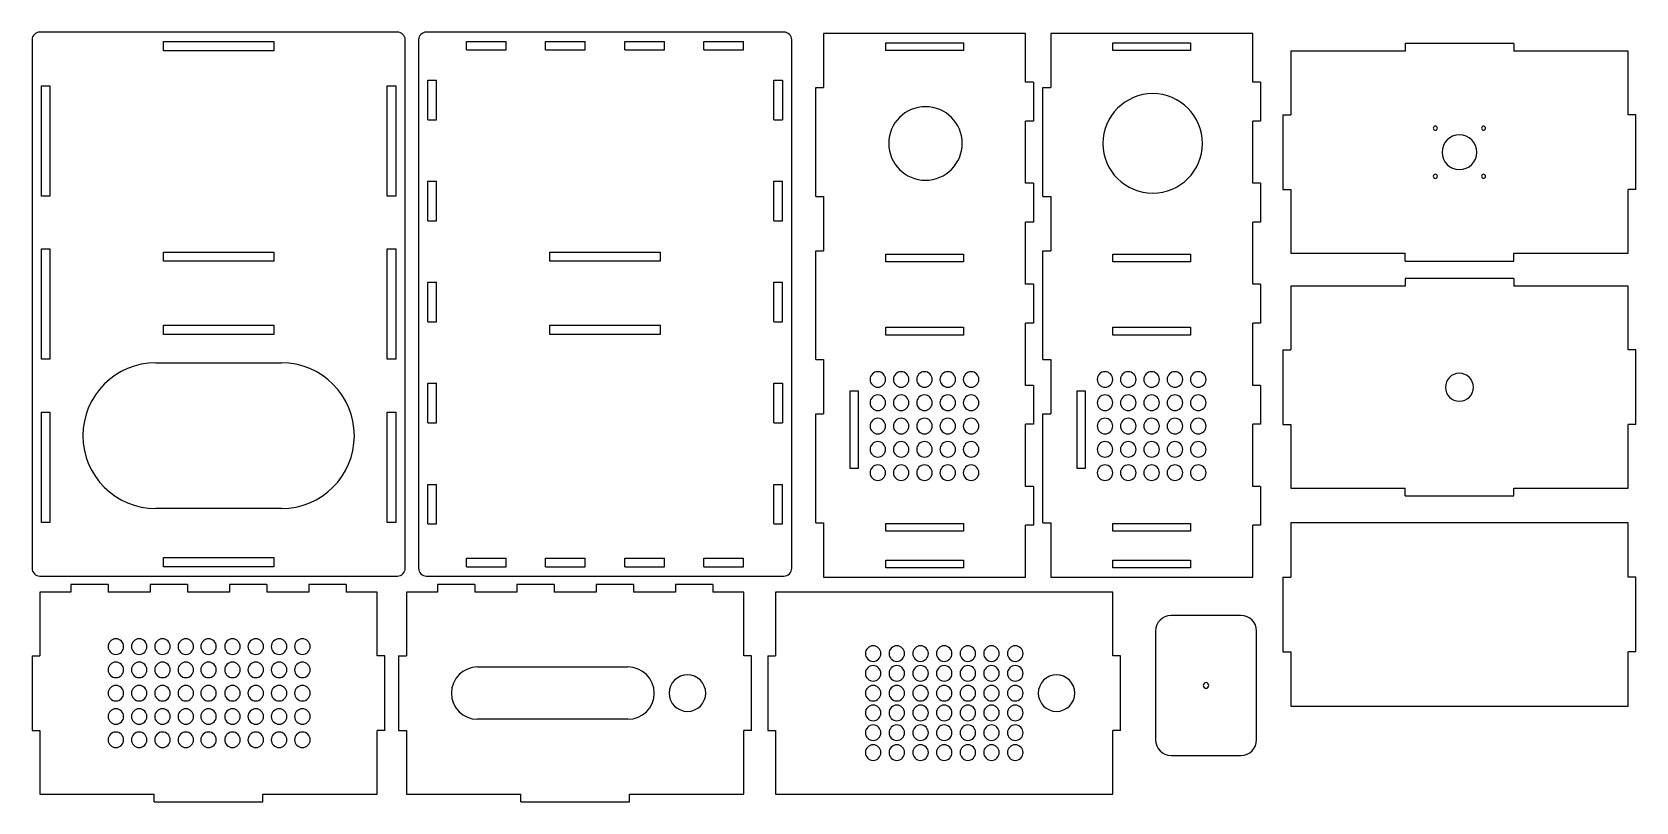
# Model space of a CAD drawing. Header units: millimetres. Extents: x -19 to 1971, y -336 to 654.
# Drawn here: x 940 to 1971, y 158 to 654 of the extents above; entities that cross this region are included whole.
import ezdxf

# ---------------------------------------------------------------- set-up
doc = ezdxf.new("R2010")
doc.units = ezdxf.units.MM
doc.header["$MEASUREMENT"] = 0
doc.layers.add('Layer 1', color=7, linetype='Continuous')

# ---------------------------------------------------------------- blocks, each defined once
blk = doc.blocks.new('block 4')
at = {"layer": 'Layer 1', "color": 7, "lineweight": 25, "true_color": 0xffffff}
blk.add_open_spline([(1078.4, 228.4), (1078.4, 231.2), (1080.7, 233.4), (1083.4, 233.4), (1086.2, 233.4), (1088.4, 231.2), (1088.4, 228.4), (1088.4, 225.7), (1086.2, 223.4), (1083.4, 223.4), (1080.7, 223.4), (1078.4, 225.7), (1078.4, 228.4), (1078.4, 228.4), (1078.4, 228.4), (1078.4, 228.4)], degree=3, knots=[0, 0, 0, 0, 1, 1, 1, 2, 2, 2, 3, 3, 3, 4, 4, 4, 5, 5, 5, 5], dxfattribs=at)
blk = doc.blocks.new('block 5')
at = {"layer": 'Layer 1', "color": 7, "lineweight": 25, "true_color": 0xffffff}
blk.add_open_spline([(1063.4, 228.4), (1063.4, 231.2), (1065.7, 233.4), (1068.4, 233.4), (1071.2, 233.4), (1073.4, 231.2), (1073.4, 228.4), (1073.4, 225.7), (1071.2, 223.4), (1068.4, 223.4), (1065.7, 223.4), (1063.4, 225.7), (1063.4, 228.4), (1063.4, 228.4), (1063.4, 228.4), (1063.4, 228.4)], degree=3, knots=[0, 0, 0, 0, 1, 1, 1, 2, 2, 2, 3, 3, 3, 4, 4, 4, 5, 5, 5, 5], dxfattribs=at)
blk = doc.blocks.new('block 6')
at = {"layer": 'Layer 1', "color": 7, "lineweight": 25, "true_color": 0xffffff}
blk.add_open_spline([(1048, 228.4), (1048, 231.2), (1050.3, 233.4), (1053, 233.4), (1055.8, 233.4), (1058, 231.2), (1058, 228.4), (1058, 225.7), (1055.8, 223.4), (1053, 223.4), (1050.3, 223.4), (1048, 225.7), (1048, 228.4), (1048, 228.4), (1048, 228.4), (1048, 228.4)], degree=3, knots=[0, 0, 0, 0, 1, 1, 1, 2, 2, 2, 3, 3, 3, 4, 4, 4, 5, 5, 5, 5], dxfattribs=at)
blk = doc.blocks.new('block 7')
at = {"layer": 'Layer 1', "color": 7, "lineweight": 25, "true_color": 0xffffff}
blk.add_open_spline([(1033.4, 228.4), (1033.4, 231.2), (1035.7, 233.4), (1038.4, 233.4), (1041.2, 233.4), (1043.4, 231.2), (1043.4, 228.4), (1043.4, 225.7), (1041.2, 223.4), (1038.4, 223.4), (1035.7, 223.4), (1033.4, 225.7), (1033.4, 228.4), (1033.4, 228.4), (1033.4, 228.4), (1033.4, 228.4)], degree=3, knots=[0, 0, 0, 0, 1, 1, 1, 2, 2, 2, 3, 3, 3, 4, 4, 4, 5, 5, 5, 5], dxfattribs=at)
blk = doc.blocks.new('block 8')
at = {"layer": 'Layer 1', "color": 7, "lineweight": 25, "true_color": 0xffffff}
blk.add_open_spline([(1108.4, 213.4), (1108.4, 216.2), (1110.7, 218.4), (1113.4, 218.4), (1116.2, 218.4), (1118.4, 216.2), (1118.4, 213.4), (1118.4, 210.7), (1116.2, 208.4), (1113.4, 208.4), (1110.7, 208.4), (1108.4, 210.7), (1108.4, 213.4), (1108.4, 213.4), (1108.4, 213.4), (1108.4, 213.4)], degree=3, knots=[0, 0, 0, 0, 1, 1, 1, 2, 2, 2, 3, 3, 3, 4, 4, 4, 5, 5, 5, 5], dxfattribs=at)
blk = doc.blocks.new('block 9')
at = {"layer": 'Layer 1', "color": 7, "lineweight": 25, "true_color": 0xffffff}
blk.add_open_spline([(988.4, 228.4), (988.4, 231.2), (990.7, 233.4), (993.4, 233.4), (996.2, 233.4), (998.4, 231.2), (998.4, 228.4), (998.4, 225.7), (996.2, 223.4), (993.4, 223.4), (990.7, 223.4), (988.4, 225.7), (988.4, 228.4), (988.4, 228.4), (988.4, 228.4), (988.4, 228.4)], degree=3, knots=[0, 0, 0, 0, 1, 1, 1, 2, 2, 2, 3, 3, 3, 4, 4, 4, 5, 5, 5, 5], dxfattribs=at)
blk = doc.blocks.new('block 10')
at = {"layer": 'Layer 1', "color": 7, "lineweight": 25, "true_color": 0xffffff}
blk.add_open_spline([(1003.4, 228.4), (1003.4, 231.2), (1005.7, 233.4), (1008.4, 233.4), (1011.2, 233.4), (1013.4, 231.2), (1013.4, 228.4), (1013.4, 225.7), (1011.2, 223.4), (1008.4, 223.4), (1005.7, 223.4), (1003.4, 225.7), (1003.4, 228.4), (1003.4, 228.4), (1003.4, 228.4), (1003.4, 228.4)], degree=3, knots=[0, 0, 0, 0, 1, 1, 1, 2, 2, 2, 3, 3, 3, 4, 4, 4, 5, 5, 5, 5], dxfattribs=at)
blk = doc.blocks.new('block 11')
at = {"layer": 'Layer 1', "color": 7, "lineweight": 25, "true_color": 0xffffff}
blk.add_open_spline([(1018.4, 228.4), (1018.4, 231.2), (1020.7, 233.4), (1023.4, 233.4), (1026.2, 233.4), (1028.4, 231.2), (1028.4, 228.4), (1028.4, 225.7), (1026.2, 223.4), (1023.4, 223.4), (1020.7, 223.4), (1018.4, 225.7), (1018.4, 228.4), (1018.4, 228.4), (1018.4, 228.4), (1018.4, 228.4)], degree=3, knots=[0, 0, 0, 0, 1, 1, 1, 2, 2, 2, 3, 3, 3, 4, 4, 4, 5, 5, 5, 5], dxfattribs=at)
blk = doc.blocks.new('block 12')
at = {"layer": 'Layer 1', "color": 7, "lineweight": 25, "true_color": 0xffffff}
blk.add_open_spline([(1063.4, 243.4), (1063.4, 246.2), (1065.7, 248.4), (1068.4, 248.4), (1071.2, 248.4), (1073.4, 246.2), (1073.4, 243.4), (1073.4, 240.7), (1071.2, 238.4), (1068.4, 238.4), (1065.7, 238.4), (1063.4, 240.7), (1063.4, 243.4), (1063.4, 243.4), (1063.4, 243.4), (1063.4, 243.4)], degree=3, knots=[0, 0, 0, 0, 1, 1, 1, 2, 2, 2, 3, 3, 3, 4, 4, 4, 5, 5, 5, 5], dxfattribs=at)
blk = doc.blocks.new('block 13')
at = {"layer": 'Layer 1', "color": 7, "lineweight": 25, "true_color": 0xffffff}
blk.add_open_spline([(1048, 243.4), (1048, 246.2), (1050.3, 248.4), (1053, 248.4), (1055.8, 248.4), (1058, 246.2), (1058, 243.4), (1058, 240.7), (1055.8, 238.4), (1053, 238.4), (1050.3, 238.4), (1048, 240.7), (1048, 243.4), (1048, 243.4), (1048, 243.4), (1048, 243.4)], degree=3, knots=[0, 0, 0, 0, 1, 1, 1, 2, 2, 2, 3, 3, 3, 4, 4, 4, 5, 5, 5, 5], dxfattribs=at)
blk = doc.blocks.new('block 14')
at = {"layer": 'Layer 1', "color": 7, "lineweight": 25, "true_color": 0xffffff}
blk.add_open_spline([(1033.4, 243.4), (1033.4, 246.2), (1035.7, 248.4), (1038.4, 248.4), (1041.2, 248.4), (1043.4, 246.2), (1043.4, 243.4), (1043.4, 240.7), (1041.2, 238.4), (1038.4, 238.4), (1035.7, 238.4), (1033.4, 240.7), (1033.4, 243.4), (1033.4, 243.4), (1033.4, 243.4), (1033.4, 243.4)], degree=3, knots=[0, 0, 0, 0, 1, 1, 1, 2, 2, 2, 3, 3, 3, 4, 4, 4, 5, 5, 5, 5], dxfattribs=at)
blk = doc.blocks.new('block 15')
at = {"layer": 'Layer 1', "color": 7, "lineweight": 25, "true_color": 0xffffff}
blk.add_open_spline([(1018.4, 243.4), (1018.4, 246.2), (1020.7, 248.4), (1023.4, 248.4), (1026.2, 248.4), (1028.4, 246.2), (1028.4, 243.4), (1028.4, 240.7), (1026.2, 238.4), (1023.4, 238.4), (1020.7, 238.4), (1018.4, 240.7), (1018.4, 243.4), (1018.4, 243.4), (1018.4, 243.4), (1018.4, 243.4)], degree=3, knots=[0, 0, 0, 0, 1, 1, 1, 2, 2, 2, 3, 3, 3, 4, 4, 4, 5, 5, 5, 5], dxfattribs=at)
blk = doc.blocks.new('block 16')
at = {"layer": 'Layer 1', "color": 7, "lineweight": 25, "true_color": 0xffffff}
blk.add_open_spline([(1003.4, 243.4), (1003.4, 246.2), (1005.7, 248.4), (1008.4, 248.4), (1011.2, 248.4), (1013.4, 246.2), (1013.4, 243.4), (1013.4, 240.7), (1011.2, 238.4), (1008.4, 238.4), (1005.7, 238.4), (1003.4, 240.7), (1003.4, 243.4), (1003.4, 243.4), (1003.4, 243.4), (1003.4, 243.4)], degree=3, knots=[0, 0, 0, 0, 1, 1, 1, 2, 2, 2, 3, 3, 3, 4, 4, 4, 5, 5, 5, 5], dxfattribs=at)
blk = doc.blocks.new('block 17')
at = {"layer": 'Layer 1', "color": 7, "lineweight": 25, "true_color": 0xffffff}
blk.add_open_spline([(988.4, 243.4), (988.4, 246.2), (990.7, 248.4), (993.4, 248.4), (996.2, 248.4), (998.4, 246.2), (998.4, 243.4), (998.4, 240.7), (996.2, 238.4), (993.4, 238.4), (990.7, 238.4), (988.4, 240.7), (988.4, 243.4), (988.4, 243.4), (988.4, 243.4), (988.4, 243.4)], degree=3, knots=[0, 0, 0, 0, 1, 1, 1, 2, 2, 2, 3, 3, 3, 4, 4, 4, 5, 5, 5, 5], dxfattribs=at)
blk = doc.blocks.new('block 18')
at = {"layer": 'Layer 1', "color": 7, "lineweight": 25, "true_color": 0xffffff}
blk.add_open_spline([(1108.4, 228.4), (1108.4, 231.2), (1110.7, 233.4), (1113.4, 233.4), (1116.2, 233.4), (1118.4, 231.2), (1118.4, 228.4), (1118.4, 225.7), (1116.2, 223.4), (1113.4, 223.4), (1110.7, 223.4), (1108.4, 225.7), (1108.4, 228.4), (1108.4, 228.4), (1108.4, 228.4), (1108.4, 228.4)], degree=3, knots=[0, 0, 0, 0, 1, 1, 1, 2, 2, 2, 3, 3, 3, 4, 4, 4, 5, 5, 5, 5], dxfattribs=at)
blk = doc.blocks.new('block 19')
at = {"layer": 'Layer 1', "color": 7, "lineweight": 25, "true_color": 0xffffff}
blk.add_open_spline([(1093.4, 228.4), (1093.4, 231.2), (1095.7, 233.4), (1098.4, 233.4), (1101.2, 233.4), (1103.4, 231.2), (1103.4, 228.4), (1103.4, 225.7), (1101.2, 223.4), (1098.4, 223.4), (1095.7, 223.4), (1093.4, 225.7), (1093.4, 228.4), (1093.4, 228.4), (1093.4, 228.4), (1093.4, 228.4)], degree=3, knots=[0, 0, 0, 0, 1, 1, 1, 2, 2, 2, 3, 3, 3, 4, 4, 4, 5, 5, 5, 5], dxfattribs=at)
blk = doc.blocks.new('block 20')
at = {"layer": 'Layer 1', "color": 7, "lineweight": 25, "true_color": 0xffffff}
blk.add_open_spline([(1093.4, 213.4), (1093.4, 216.2), (1095.7, 218.4), (1098.4, 218.4), (1101.2, 218.4), (1103.4, 216.2), (1103.4, 213.4), (1103.4, 210.7), (1101.2, 208.4), (1098.4, 208.4), (1095.7, 208.4), (1093.4, 210.7), (1093.4, 213.4), (1093.4, 213.4), (1093.4, 213.4), (1093.4, 213.4)], degree=3, knots=[0, 0, 0, 0, 1, 1, 1, 2, 2, 2, 3, 3, 3, 4, 4, 4, 5, 5, 5, 5], dxfattribs=at)
blk = doc.blocks.new('block 21')
at = {"layer": 'Layer 1', "color": 7, "lineweight": 25, "true_color": 0xffffff}
blk.add_open_spline([(1078.4, 213.4), (1078.4, 216.2), (1080.7, 218.4), (1083.4, 218.4), (1086.2, 218.4), (1088.4, 216.2), (1088.4, 213.4), (1088.4, 210.7), (1086.2, 208.4), (1083.4, 208.4), (1080.7, 208.4), (1078.4, 210.7), (1078.4, 213.4), (1078.4, 213.4), (1078.4, 213.4), (1078.4, 213.4)], degree=3, knots=[0, 0, 0, 0, 1, 1, 1, 2, 2, 2, 3, 3, 3, 4, 4, 4, 5, 5, 5, 5], dxfattribs=at)
blk = doc.blocks.new('block 22')
at = {"layer": 'Layer 1', "color": 7, "lineweight": 25, "true_color": 0xffffff}
blk.add_open_spline([(1063.4, 213.4), (1063.4, 216.2), (1065.7, 218.4), (1068.4, 218.4), (1071.2, 218.4), (1073.4, 216.2), (1073.4, 213.4), (1073.4, 210.7), (1071.2, 208.4), (1068.4, 208.4), (1065.7, 208.4), (1063.4, 210.7), (1063.4, 213.4), (1063.4, 213.4), (1063.4, 213.4), (1063.4, 213.4)], degree=3, knots=[0, 0, 0, 0, 1, 1, 1, 2, 2, 2, 3, 3, 3, 4, 4, 4, 5, 5, 5, 5], dxfattribs=at)
blk = doc.blocks.new('block 23')
at = {"layer": 'Layer 1', "color": 7, "lineweight": 25, "true_color": 0xffffff}
blk.add_open_spline([(1048, 213.4), (1048, 216.2), (1050.3, 218.4), (1053, 218.4), (1055.8, 218.4), (1058, 216.2), (1058, 213.4), (1058, 210.7), (1055.8, 208.4), (1053, 208.4), (1050.3, 208.4), (1048, 210.7), (1048, 213.4), (1048, 213.4), (1048, 213.4), (1048, 213.4)], degree=3, knots=[0, 0, 0, 0, 1, 1, 1, 2, 2, 2, 3, 3, 3, 4, 4, 4, 5, 5, 5, 5], dxfattribs=at)
blk = doc.blocks.new('block 24')
at = {"layer": 'Layer 1', "color": 7, "lineweight": 25, "true_color": 0xffffff}
blk.add_open_spline([(1033.4, 213.4), (1033.4, 216.2), (1035.7, 218.4), (1038.4, 218.4), (1041.2, 218.4), (1043.4, 216.2), (1043.4, 213.4), (1043.4, 210.7), (1041.2, 208.4), (1038.4, 208.4), (1035.7, 208.4), (1033.4, 210.7), (1033.4, 213.4), (1033.4, 213.4), (1033.4, 213.4), (1033.4, 213.4)], degree=3, knots=[0, 0, 0, 0, 1, 1, 1, 2, 2, 2, 3, 3, 3, 4, 4, 4, 5, 5, 5, 5], dxfattribs=at)
blk = doc.blocks.new('block 25')
at = {"layer": 'Layer 1', "color": 7, "lineweight": 25, "true_color": 0xffffff}
blk.add_open_spline([(1018.4, 213.4), (1018.4, 216.2), (1020.7, 218.4), (1023.4, 218.4), (1026.2, 218.4), (1028.4, 216.2), (1028.4, 213.4), (1028.4, 210.7), (1026.2, 208.4), (1023.4, 208.4), (1020.7, 208.4), (1018.4, 210.7), (1018.4, 213.4), (1018.4, 213.4), (1018.4, 213.4), (1018.4, 213.4)], degree=3, knots=[0, 0, 0, 0, 1, 1, 1, 2, 2, 2, 3, 3, 3, 4, 4, 4, 5, 5, 5, 5], dxfattribs=at)
blk = doc.blocks.new('block 26')
at = {"layer": 'Layer 1', "color": 7, "lineweight": 25, "true_color": 0xffffff}
blk.add_open_spline([(1003.4, 213.4), (1003.4, 216.2), (1005.7, 218.4), (1008.4, 218.4), (1011.2, 218.4), (1013.4, 216.2), (1013.4, 213.4), (1013.4, 210.7), (1011.2, 208.4), (1008.4, 208.4), (1005.7, 208.4), (1003.4, 210.7), (1003.4, 213.4), (1003.4, 213.4), (1003.4, 213.4), (1003.4, 213.4)], degree=3, knots=[0, 0, 0, 0, 1, 1, 1, 2, 2, 2, 3, 3, 3, 4, 4, 4, 5, 5, 5, 5], dxfattribs=at)
blk = doc.blocks.new('block 27')
at = {"layer": 'Layer 1', "color": 7, "lineweight": 25, "true_color": 0xffffff}
blk.add_open_spline([(988.4, 213.4), (988.4, 216.2), (990.7, 218.4), (993.4, 218.4), (996.2, 218.4), (998.4, 216.2), (998.4, 213.4), (998.4, 210.7), (996.2, 208.4), (993.4, 208.4), (990.7, 208.4), (988.4, 210.7), (988.4, 213.4), (988.4, 213.4), (988.4, 213.4), (988.4, 213.4)], degree=3, knots=[0, 0, 0, 0, 1, 1, 1, 2, 2, 2, 3, 3, 3, 4, 4, 4, 5, 5, 5, 5], dxfattribs=at)
blk = doc.blocks.new('block 28')
at = {"layer": 'Layer 1', "color": 7, "lineweight": 25, "true_color": 0xffffff}
blk.add_open_spline([(1108.4, 198.4), (1108.4, 201.2), (1110.7, 203.4), (1113.4, 203.4), (1116.2, 203.4), (1118.4, 201.2), (1118.4, 198.4), (1118.4, 195.7), (1116.2, 193.4), (1113.4, 193.4), (1110.7, 193.4), (1108.4, 195.7), (1108.4, 198.4), (1108.4, 198.4), (1108.4, 198.4), (1108.4, 198.4)], degree=3, knots=[0, 0, 0, 0, 1, 1, 1, 2, 2, 2, 3, 3, 3, 4, 4, 4, 5, 5, 5, 5], dxfattribs=at)
blk = doc.blocks.new('block 29')
at = {"layer": 'Layer 1', "color": 7, "lineweight": 25, "true_color": 0xffffff}
blk.add_open_spline([(1093.4, 198.4), (1093.4, 201.2), (1095.7, 203.4), (1098.4, 203.4), (1101.2, 203.4), (1103.4, 201.2), (1103.4, 198.4), (1103.4, 195.7), (1101.2, 193.4), (1098.4, 193.4), (1095.7, 193.4), (1093.4, 195.7), (1093.4, 198.4), (1093.4, 198.4), (1093.4, 198.4), (1093.4, 198.4)], degree=3, knots=[0, 0, 0, 0, 1, 1, 1, 2, 2, 2, 3, 3, 3, 4, 4, 4, 5, 5, 5, 5], dxfattribs=at)
blk = doc.blocks.new('block 30')
at = {"layer": 'Layer 1', "color": 7, "lineweight": 25, "true_color": 0xffffff}
blk.add_open_spline([(1078.4, 198.4), (1078.4, 201.2), (1080.7, 203.4), (1083.4, 203.4), (1086.2, 203.4), (1088.4, 201.2), (1088.4, 198.4), (1088.4, 195.7), (1086.2, 193.4), (1083.4, 193.4), (1080.7, 193.4), (1078.4, 195.7), (1078.4, 198.4), (1078.4, 198.4), (1078.4, 198.4), (1078.4, 198.4)], degree=3, knots=[0, 0, 0, 0, 1, 1, 1, 2, 2, 2, 3, 3, 3, 4, 4, 4, 5, 5, 5, 5], dxfattribs=at)
blk = doc.blocks.new('block 31')
at = {"layer": 'Layer 1', "color": 7, "lineweight": 25, "true_color": 0xffffff}
blk.add_open_spline([(1063.4, 198.4), (1063.4, 201.2), (1065.7, 203.4), (1068.4, 203.4), (1071.2, 203.4), (1073.4, 201.2), (1073.4, 198.4), (1073.4, 195.7), (1071.2, 193.4), (1068.4, 193.4), (1065.7, 193.4), (1063.4, 195.7), (1063.4, 198.4), (1063.4, 198.4), (1063.4, 198.4), (1063.4, 198.4)], degree=3, knots=[0, 0, 0, 0, 1, 1, 1, 2, 2, 2, 3, 3, 3, 4, 4, 4, 5, 5, 5, 5], dxfattribs=at)
blk = doc.blocks.new('block 32')
at = {"layer": 'Layer 1', "color": 7, "lineweight": 25, "true_color": 0xffffff}
blk.add_open_spline([(1048, 198.4), (1048, 201.2), (1050.3, 203.4), (1053, 203.4), (1055.8, 203.4), (1058, 201.2), (1058, 198.4), (1058, 195.7), (1055.8, 193.4), (1053, 193.4), (1050.3, 193.4), (1048, 195.7), (1048, 198.4), (1048, 198.4), (1048, 198.4), (1048, 198.4)], degree=3, knots=[0, 0, 0, 0, 1, 1, 1, 2, 2, 2, 3, 3, 3, 4, 4, 4, 5, 5, 5, 5], dxfattribs=at)
blk = doc.blocks.new('block 33')
at = {"layer": 'Layer 1', "color": 7, "lineweight": 25, "true_color": 0xffffff}
blk.add_open_spline([(1033.4, 198.4), (1033.4, 201.2), (1035.7, 203.4), (1038.4, 203.4), (1041.2, 203.4), (1043.4, 201.2), (1043.4, 198.4), (1043.4, 195.7), (1041.2, 193.4), (1038.4, 193.4), (1035.7, 193.4), (1033.4, 195.7), (1033.4, 198.4), (1033.4, 198.4), (1033.4, 198.4), (1033.4, 198.4)], degree=3, knots=[0, 0, 0, 0, 1, 1, 1, 2, 2, 2, 3, 3, 3, 4, 4, 4, 5, 5, 5, 5], dxfattribs=at)
blk = doc.blocks.new('block 34')
at = {"layer": 'Layer 1', "color": 7, "lineweight": 25, "true_color": 0xffffff}
blk.add_open_spline([(1018.4, 198.4), (1018.4, 201.2), (1020.7, 203.4), (1023.4, 203.4), (1026.2, 203.4), (1028.4, 201.2), (1028.4, 198.4), (1028.4, 195.7), (1026.2, 193.4), (1023.4, 193.4), (1020.7, 193.4), (1018.4, 195.7), (1018.4, 198.4), (1018.4, 198.4), (1018.4, 198.4), (1018.4, 198.4)], degree=3, knots=[0, 0, 0, 0, 1, 1, 1, 2, 2, 2, 3, 3, 3, 4, 4, 4, 5, 5, 5, 5], dxfattribs=at)
blk = doc.blocks.new('block 35')
at = {"layer": 'Layer 1', "color": 7, "lineweight": 25, "true_color": 0xffffff}
blk.add_open_spline([(1003.4, 198.4), (1003.4, 201.2), (1005.7, 203.4), (1008.4, 203.4), (1011.2, 203.4), (1013.4, 201.2), (1013.4, 198.4), (1013.4, 195.7), (1011.2, 193.4), (1008.4, 193.4), (1005.7, 193.4), (1003.4, 195.7), (1003.4, 198.4), (1003.4, 198.4), (1003.4, 198.4), (1003.4, 198.4)], degree=3, knots=[0, 0, 0, 0, 1, 1, 1, 2, 2, 2, 3, 3, 3, 4, 4, 4, 5, 5, 5, 5], dxfattribs=at)
blk = doc.blocks.new('block 36')
at = {"layer": 'Layer 1', "color": 7, "lineweight": 25, "true_color": 0xffffff}
blk.add_open_spline([(1108.4, 258.4), (1108.4, 261.2), (1110.7, 263.4), (1113.4, 263.4), (1116.2, 263.4), (1118.4, 261.2), (1118.4, 258.4), (1118.4, 255.7), (1116.2, 253.4), (1113.4, 253.4), (1110.7, 253.4), (1108.4, 255.7), (1108.4, 258.4), (1108.4, 258.4), (1108.4, 258.4), (1108.4, 258.4)], degree=3, knots=[0, 0, 0, 0, 1, 1, 1, 2, 2, 2, 3, 3, 3, 4, 4, 4, 5, 5, 5, 5], dxfattribs=at)
blk = doc.blocks.new('block 37')
at = {"layer": 'Layer 1', "color": 7, "lineweight": 25, "true_color": 0xffffff}
blk.add_open_spline([(1093.4, 258.4), (1093.4, 261.2), (1095.7, 263.4), (1098.4, 263.4), (1101.2, 263.4), (1103.4, 261.2), (1103.4, 258.4), (1103.4, 255.7), (1101.2, 253.4), (1098.4, 253.4), (1095.7, 253.4), (1093.4, 255.7), (1093.4, 258.4), (1093.4, 258.4), (1093.4, 258.4), (1093.4, 258.4)], degree=3, knots=[0, 0, 0, 0, 1, 1, 1, 2, 2, 2, 3, 3, 3, 4, 4, 4, 5, 5, 5, 5], dxfattribs=at)
blk = doc.blocks.new('block 38')
at = {"layer": 'Layer 1', "color": 7, "lineweight": 25, "true_color": 0xffffff}
blk.add_open_spline([(1078.4, 258.4), (1078.4, 261.2), (1080.7, 263.4), (1083.4, 263.4), (1086.2, 263.4), (1088.4, 261.2), (1088.4, 258.4), (1088.4, 255.7), (1086.2, 253.4), (1083.4, 253.4), (1080.7, 253.4), (1078.4, 255.7), (1078.4, 258.4), (1078.4, 258.4), (1078.4, 258.4), (1078.4, 258.4)], degree=3, knots=[0, 0, 0, 0, 1, 1, 1, 2, 2, 2, 3, 3, 3, 4, 4, 4, 5, 5, 5, 5], dxfattribs=at)
blk = doc.blocks.new('block 39')
at = {"layer": 'Layer 1', "color": 7, "lineweight": 25, "true_color": 0xffffff}
blk.add_open_spline([(1063.4, 258.4), (1063.4, 261.2), (1065.7, 263.4), (1068.4, 263.4), (1071.2, 263.4), (1073.4, 261.2), (1073.4, 258.4), (1073.4, 255.7), (1071.2, 253.4), (1068.4, 253.4), (1065.7, 253.4), (1063.4, 255.7), (1063.4, 258.4), (1063.4, 258.4), (1063.4, 258.4), (1063.4, 258.4)], degree=3, knots=[0, 0, 0, 0, 1, 1, 1, 2, 2, 2, 3, 3, 3, 4, 4, 4, 5, 5, 5, 5], dxfattribs=at)
blk = doc.blocks.new('block 40')
at = {"layer": 'Layer 1', "color": 7, "lineweight": 25, "true_color": 0xffffff}
blk.add_open_spline([(988.4, 258.4), (988.4, 261.2), (990.7, 263.4), (993.4, 263.4), (996.2, 263.4), (998.4, 261.2), (998.4, 258.4), (998.4, 255.7), (996.2, 253.4), (993.4, 253.4), (990.7, 253.4), (988.4, 255.7), (988.4, 258.4), (988.4, 258.4), (988.4, 258.4), (988.4, 258.4)], degree=3, knots=[0, 0, 0, 0, 1, 1, 1, 2, 2, 2, 3, 3, 3, 4, 4, 4, 5, 5, 5, 5], dxfattribs=at)
blk = doc.blocks.new('block 41')
at = {"layer": 'Layer 1', "color": 7, "lineweight": 25, "true_color": 0xffffff}
blk.add_open_spline([(1108.4, 243.4), (1108.4, 246.2), (1110.7, 248.4), (1113.4, 248.4), (1116.2, 248.4), (1118.4, 246.2), (1118.4, 243.4), (1118.4, 240.7), (1116.2, 238.4), (1113.4, 238.4), (1110.7, 238.4), (1108.4, 240.7), (1108.4, 243.4), (1108.4, 243.4), (1108.4, 243.4), (1108.4, 243.4)], degree=3, knots=[0, 0, 0, 0, 1, 1, 1, 2, 2, 2, 3, 3, 3, 4, 4, 4, 5, 5, 5, 5], dxfattribs=at)
blk = doc.blocks.new('block 42')
at = {"layer": 'Layer 1', "color": 7, "lineweight": 25, "true_color": 0xffffff}
blk.add_open_spline([(1093.4, 243.4), (1093.4, 246.2), (1095.7, 248.4), (1098.4, 248.4), (1101.2, 248.4), (1103.4, 246.2), (1103.4, 243.4), (1103.4, 240.7), (1101.2, 238.4), (1098.4, 238.4), (1095.7, 238.4), (1093.4, 240.7), (1093.4, 243.4), (1093.4, 243.4), (1093.4, 243.4), (1093.4, 243.4)], degree=3, knots=[0, 0, 0, 0, 1, 1, 1, 2, 2, 2, 3, 3, 3, 4, 4, 4, 5, 5, 5, 5], dxfattribs=at)
blk = doc.blocks.new('block 43')
at = {"layer": 'Layer 1', "color": 7, "lineweight": 25, "true_color": 0xffffff}
blk.add_open_spline([(1078.4, 243.4), (1078.4, 246.2), (1080.7, 248.4), (1083.4, 248.4), (1086.2, 248.4), (1088.4, 246.2), (1088.4, 243.4), (1088.4, 240.7), (1086.2, 238.4), (1083.4, 238.4), (1080.7, 238.4), (1078.4, 240.7), (1078.4, 243.4), (1078.4, 243.4), (1078.4, 243.4), (1078.4, 243.4)], degree=3, knots=[0, 0, 0, 0, 1, 1, 1, 2, 2, 2, 3, 3, 3, 4, 4, 4, 5, 5, 5, 5], dxfattribs=at)
blk = doc.blocks.new('block 44')
at = {"layer": 'Layer 1', "color": 7, "lineweight": 25, "true_color": 0xffffff}
blk.add_open_spline([(1003.4, 258.4), (1003.4, 261.2), (1005.7, 263.4), (1008.4, 263.4), (1011.2, 263.4), (1013.4, 261.2), (1013.4, 258.4), (1013.4, 255.7), (1011.2, 253.4), (1008.4, 253.4), (1005.7, 253.4), (1003.4, 255.7), (1003.4, 258.4), (1003.4, 258.4), (1003.4, 258.4), (1003.4, 258.4)], degree=3, knots=[0, 0, 0, 0, 1, 1, 1, 2, 2, 2, 3, 3, 3, 4, 4, 4, 5, 5, 5, 5], dxfattribs=at)
blk = doc.blocks.new('block 45')
at = {"layer": 'Layer 1', "color": 7, "lineweight": 25, "true_color": 0xffffff}
blk.add_open_spline([(1018.4, 258.4), (1018.4, 261.2), (1020.7, 263.4), (1023.4, 263.4), (1026.2, 263.4), (1028.4, 261.2), (1028.4, 258.4), (1028.4, 255.7), (1026.2, 253.4), (1023.4, 253.4), (1020.7, 253.4), (1018.4, 255.7), (1018.4, 258.4), (1018.4, 258.4), (1018.4, 258.4), (1018.4, 258.4)], degree=3, knots=[0, 0, 0, 0, 1, 1, 1, 2, 2, 2, 3, 3, 3, 4, 4, 4, 5, 5, 5, 5], dxfattribs=at)
blk = doc.blocks.new('block 46')
at = {"layer": 'Layer 1', "color": 7, "lineweight": 25, "true_color": 0xffffff}
blk.add_open_spline([(1033.4, 258.4), (1033.4, 261.2), (1035.7, 263.4), (1038.4, 263.4), (1041.2, 263.4), (1043.4, 261.2), (1043.4, 258.4), (1043.4, 255.7), (1041.2, 253.4), (1038.4, 253.4), (1035.7, 253.4), (1033.4, 255.7), (1033.4, 258.4), (1033.4, 258.4), (1033.4, 258.4), (1033.4, 258.4)], degree=3, knots=[0, 0, 0, 0, 1, 1, 1, 2, 2, 2, 3, 3, 3, 4, 4, 4, 5, 5, 5, 5], dxfattribs=at)
blk = doc.blocks.new('block 47')
at = {"layer": 'Layer 1', "color": 7, "lineweight": 25, "true_color": 0xffffff}
blk.add_open_spline([(1048, 258.4), (1048, 261.2), (1050.3, 263.4), (1053, 263.4), (1055.8, 263.4), (1058, 261.2), (1058, 258.4), (1058, 255.7), (1055.8, 253.4), (1053, 253.4), (1050.3, 253.4), (1048, 255.7), (1048, 258.4), (1048, 258.4), (1048, 258.4), (1048, 258.4)], degree=3, knots=[0, 0, 0, 0, 1, 1, 1, 2, 2, 2, 3, 3, 3, 4, 4, 4, 5, 5, 5, 5], dxfattribs=at)
blk = doc.blocks.new('block 48')
at = {"layer": 'Layer 1', "color": 7, "lineweight": 25, "true_color": 0xffffff}
blk.add_open_spline([(988.4, 198.4), (988.4, 201.2), (990.7, 203.4), (993.4, 203.4), (996.2, 203.4), (998.4, 201.2), (998.4, 198.4), (998.4, 195.7), (996.2, 193.4), (993.4, 193.4), (990.7, 193.4), (988.4, 195.7), (988.4, 198.4), (988.4, 198.4), (988.4, 198.4), (988.4, 198.4)], degree=3, knots=[0, 0, 0, 0, 1, 1, 1, 2, 2, 2, 3, 3, 3, 4, 4, 4, 5, 5, 5, 5], dxfattribs=at)
blk = doc.blocks.new('block 49')
at = {"layer": 'Layer 1', "color": 7, "lineweight": 25, "true_color": 0xffffff}
blk.add_lwpolyline([(944.5, 293.4), (944.5, 252.4)], dxfattribs=at)
blk = doc.blocks.new('block 50')
at = {"layer": 'Layer 1', "color": 7, "lineweight": 25, "true_color": 0xffffff}
blk.add_lwpolyline([(964.5, 293.4), (944.5, 293.4)], dxfattribs=at)
blk = doc.blocks.new('block 51')
at = {"layer": 'Layer 1', "color": 7, "lineweight": 25, "true_color": 0xffffff}
blk.add_lwpolyline([(964.5, 298.4), (964.5, 293.4)], dxfattribs=at)
blk = doc.blocks.new('block 52')
at = {"layer": 'Layer 1', "color": 7, "lineweight": 25, "true_color": 0xffffff}
blk.add_lwpolyline([(988.5, 298.4), (964.5, 298.4)], dxfattribs=at)
blk = doc.blocks.new('block 53')
at = {"layer": 'Layer 1', "color": 7, "lineweight": 25, "true_color": 0xffffff}
blk.add_lwpolyline([(988.5, 298.4), (988.5, 293.4)], dxfattribs=at)
blk = doc.blocks.new('block 54')
at = {"layer": 'Layer 1', "color": 7, "lineweight": 25, "true_color": 0xffffff}
blk.add_lwpolyline([(1015.5, 293.4), (988.5, 293.4)], dxfattribs=at)
blk = doc.blocks.new('block 55')
at = {"layer": 'Layer 1', "color": 7, "lineweight": 25, "true_color": 0xffffff}
blk.add_lwpolyline([(1015.5, 298.4), (1015.5, 293.4)], dxfattribs=at)
blk = doc.blocks.new('block 56')
at = {"layer": 'Layer 1', "color": 7, "lineweight": 25, "true_color": 0xffffff}
blk.add_lwpolyline([(1039.5, 298.4), (1015.5, 298.4)], dxfattribs=at)
blk = doc.blocks.new('block 57')
at = {"layer": 'Layer 1', "color": 7, "lineweight": 25, "true_color": 0xffffff}
blk.add_lwpolyline([(1039.5, 298.4), (1039.5, 293.4)], dxfattribs=at)
blk = doc.blocks.new('block 58')
at = {"layer": 'Layer 1', "color": 7, "lineweight": 25, "true_color": 0xffffff}
blk.add_lwpolyline([(1066.5, 293.4), (1039.5, 293.4)], dxfattribs=at)
blk = doc.blocks.new('block 59')
at = {"layer": 'Layer 1', "color": 7, "lineweight": 25, "true_color": 0xffffff}
blk.add_lwpolyline([(1066.5, 298.4), (1066.5, 293.4)], dxfattribs=at)
blk = doc.blocks.new('block 60')
at = {"layer": 'Layer 1', "color": 7, "lineweight": 25, "true_color": 0xffffff}
blk.add_lwpolyline([(1090.5, 298.4), (1066.5, 298.4)], dxfattribs=at)
blk = doc.blocks.new('block 61')
at = {"layer": 'Layer 1', "color": 7, "lineweight": 25, "true_color": 0xffffff}
blk.add_lwpolyline([(1090.5, 298.4), (1090.5, 293.4)], dxfattribs=at)
blk = doc.blocks.new('block 62')
at = {"layer": 'Layer 1', "color": 7, "lineweight": 25, "true_color": 0xffffff}
blk.add_lwpolyline([(1117.5, 293.4), (1090.5, 293.4)], dxfattribs=at)
blk = doc.blocks.new('block 63')
at = {"layer": 'Layer 1', "color": 7, "lineweight": 25, "true_color": 0xffffff}
blk.add_lwpolyline([(1117.5, 298.4), (1117.5, 293.4)], dxfattribs=at)
blk = doc.blocks.new('block 64')
at = {"layer": 'Layer 1', "color": 7, "lineweight": 25, "true_color": 0xffffff}
blk.add_lwpolyline([(1141.5, 298.4), (1117.5, 298.4)], dxfattribs=at)
blk = doc.blocks.new('block 65')
at = {"layer": 'Layer 1', "color": 7, "lineweight": 25, "true_color": 0xffffff}
blk.add_lwpolyline([(1141.5, 298.4), (1141.5, 293.4)], dxfattribs=at)
blk = doc.blocks.new('block 66')
at = {"layer": 'Layer 1', "color": 7, "lineweight": 25, "true_color": 0xffffff}
blk.add_lwpolyline([(1161.5, 293.4), (1141.5, 293.4)], dxfattribs=at)
blk = doc.blocks.new('block 67')
at = {"layer": 'Layer 1', "color": 7, "lineweight": 25, "true_color": 0xffffff}
blk.add_lwpolyline([(1161.5, 252.4), (1161.5, 293.4)], dxfattribs=at)
blk = doc.blocks.new('block 68')
at = {"layer": 'Layer 1', "color": 7, "lineweight": 25, "true_color": 0xffffff}
blk.add_lwpolyline([(1166.5, 252.4), (1161.5, 252.4)], dxfattribs=at)
blk = doc.blocks.new('block 69')
at = {"layer": 'Layer 1', "color": 7, "lineweight": 25, "true_color": 0xffffff}
blk.add_lwpolyline([(1166.5, 204.4), (1166.5, 252.4)], dxfattribs=at)
blk = doc.blocks.new('block 70')
at = {"layer": 'Layer 1', "color": 7, "lineweight": 25, "true_color": 0xffffff}
blk.add_lwpolyline([(1166.5, 204.4), (1161.5, 204.4)], dxfattribs=at)
blk = doc.blocks.new('block 71')
at = {"layer": 'Layer 1', "color": 7, "lineweight": 25, "true_color": 0xffffff}
blk.add_lwpolyline([(1161.5, 163.4), (1161.5, 204.4)], dxfattribs=at)
blk = doc.blocks.new('block 72')
at = {"layer": 'Layer 1', "color": 7, "lineweight": 25, "true_color": 0xffffff}
blk.add_lwpolyline([(1088, 163.4), (1161.5, 163.4)], dxfattribs=at)
blk = doc.blocks.new('block 73')
at = {"layer": 'Layer 1', "color": 7, "lineweight": 25, "true_color": 0xffffff}
blk.add_lwpolyline([(1088, 158.4), (1088, 163.4)], dxfattribs=at)
blk = doc.blocks.new('block 74')
at = {"layer": 'Layer 1', "color": 7, "lineweight": 25, "true_color": 0xffffff}
blk.add_lwpolyline([(1018, 158.4), (1088, 158.4)], dxfattribs=at)
blk = doc.blocks.new('block 75')
at = {"layer": 'Layer 1', "color": 7, "lineweight": 25, "true_color": 0xffffff}
blk.add_lwpolyline([(1018, 158.4), (1018, 163.4)], dxfattribs=at)
blk = doc.blocks.new('block 76')
at = {"layer": 'Layer 1', "color": 7, "lineweight": 25, "true_color": 0xffffff}
blk.add_lwpolyline([(944.5, 163.4), (1018, 163.4)], dxfattribs=at)
blk = doc.blocks.new('block 77')
at = {"layer": 'Layer 1', "color": 7, "lineweight": 25, "true_color": 0xffffff}
blk.add_lwpolyline([(944.5, 204.4), (944.5, 163.4)], dxfattribs=at)
blk = doc.blocks.new('block 78')
at = {"layer": 'Layer 1', "color": 7, "lineweight": 25, "true_color": 0xffffff}
blk.add_lwpolyline([(939.5, 204.4), (944.5, 204.4)], dxfattribs=at)
blk = doc.blocks.new('block 79')
at = {"layer": 'Layer 1', "color": 7, "lineweight": 25, "true_color": 0xffffff}
blk.add_lwpolyline([(939.5, 252.4), (939.5, 204.4)], dxfattribs=at)
blk = doc.blocks.new('block 80')
at = {"layer": 'Layer 1', "color": 7, "lineweight": 25, "true_color": 0xffffff}
blk.add_lwpolyline([(939.5, 252.4), (944.5, 252.4)], dxfattribs=at)
blk = doc.blocks.new('block 3')
at = {"layer": 'Layer 1'}
for name in ['block 49', 'block 50', 'block 51', 'block 52', 'block 53', 'block 54', 'block 55', 'block 56', 'block 57', 'block 58', 'block 59', 'block 60', 'block 61', 'block 62', 'block 63', 'block 64', 'block 65', 'block 66', 'block 67', 'block 40', 'block 44', 'block 45', 'block 46', 'block 47', 'block 39', 'block 38', 'block 37', 'block 36', 'block 79', 'block 80', 'block 17', 'block 16', 'block 15', 'block 14', 'block 13', 'block 12', 'block 43', 'block 42', 'block 41', 'block 68', 'block 69', 'block 9', 'block 10', 'block 11', 'block 7', 'block 6', 'block 5', 'block 4', 'block 19', 'block 18', 'block 27', 'block 26', 'block 25', 'block 24', 'block 23', 'block 22', 'block 21', 'block 20', 'block 8', 'block 78', 'block 77', 'block 48', 'block 35', 'block 34', 'block 33', 'block 32', 'block 31', 'block 30', 'block 29', 'block 28', 'block 70', 'block 71', 'block 76', 'block 75', 'block 74', 'block 72', 'block 73']:
    blk.add_blockref(name, (0, 0), dxfattribs=at)
blk = doc.blocks.new('block 82')
at = {"layer": 'Layer 1', "color": 7, "lineweight": 25, "true_color": 0xffffff}
blk.add_lwpolyline([(1343.6, 512.3), (1343.6, 506.3)], dxfattribs=at)
blk = doc.blocks.new('block 83')
at = {"layer": 'Layer 1', "color": 7, "lineweight": 25, "true_color": 0xffffff}
blk.add_lwpolyline([(1272.6, 512.3), (1343.6, 512.3)], dxfattribs=at)
blk = doc.blocks.new('block 84')
at = {"layer": 'Layer 1', "color": 7, "lineweight": 25, "true_color": 0xffffff}
blk.add_lwpolyline([(1272.6, 506.3), (1272.6, 512.3)], dxfattribs=at)
blk = doc.blocks.new('block 85')
at = {"layer": 'Layer 1', "color": 7, "lineweight": 25, "true_color": 0xffffff}
blk.add_lwpolyline([(1343.6, 506.3), (1272.6, 506.3)], dxfattribs=at)
blk = doc.blocks.new('block 86')
at = {"layer": 'Layer 1', "color": 7, "lineweight": 25, "true_color": 0xffffff}
blk.add_lwpolyline([(1272.6, 459.3), (1272.6, 465.3)], dxfattribs=at)
blk = doc.blocks.new('block 87')
at = {"layer": 'Layer 1', "color": 7, "lineweight": 25, "true_color": 0xffffff}
blk.add_lwpolyline([(1343.6, 459.3), (1272.6, 459.3)], dxfattribs=at)
blk = doc.blocks.new('block 88')
at = {"layer": 'Layer 1', "color": 7, "lineweight": 25, "true_color": 0xffffff}
blk.add_lwpolyline([(1343.6, 465.3), (1343.6, 459.3)], dxfattribs=at)
blk = doc.blocks.new('block 89')
at = {"layer": 'Layer 1', "color": 7, "lineweight": 25, "true_color": 0xffffff}
blk.add_lwpolyline([(1272.6, 465.3), (1343.6, 465.3)], dxfattribs=at)
blk = doc.blocks.new('block 90')
at = {"layer": 'Layer 1', "color": 7, "lineweight": 25, "true_color": 0xffffff}
blk.add_lwpolyline([(1416.6, 362.8), (1422.1, 362.8)], dxfattribs=at)
blk = doc.blocks.new('block 91')
at = {"layer": 'Layer 1', "color": 7, "lineweight": 25, "true_color": 0xffffff}
blk.add_lwpolyline([(1416.6, 337.3), (1416.6, 362.8)], dxfattribs=at)
blk = doc.blocks.new('block 92')
at = {"layer": 'Layer 1', "color": 7, "lineweight": 25, "true_color": 0xffffff}
blk.add_lwpolyline([(1416.6, 337.3), (1422.1, 337.3)], dxfattribs=at)
blk = doc.blocks.new('block 93')
at = {"layer": 'Layer 1', "color": 7, "lineweight": 25, "true_color": 0xffffff}
blk.add_lwpolyline([(1422.1, 337.3), (1422.1, 362.8)], dxfattribs=at)
blk = doc.blocks.new('block 94')
at = {"layer": 'Layer 1', "color": 7, "lineweight": 25, "true_color": 0xffffff}
blk.add_lwpolyline([(1371.6, 647.8), (1397.1, 647.8)], dxfattribs=at)
blk = doc.blocks.new('block 95')
at = {"layer": 'Layer 1', "color": 7, "lineweight": 25, "true_color": 0xffffff}
blk.add_lwpolyline([(1371.6, 642.3), (1371.6, 647.8)], dxfattribs=at)
blk = doc.blocks.new('block 96')
at = {"layer": 'Layer 1', "color": 7, "lineweight": 25, "true_color": 0xffffff}
blk.add_lwpolyline([(1371.6, 642.3), (1397.1, 642.3)], dxfattribs=at)
blk = doc.blocks.new('block 97')
at = {"layer": 'Layer 1', "color": 7, "lineweight": 25, "true_color": 0xffffff}
blk.add_lwpolyline([(1397.1, 642.3), (1397.1, 647.8)], dxfattribs=at)
blk = doc.blocks.new('block 98')
at = {"layer": 'Layer 1', "color": 7, "lineweight": 25, "true_color": 0xffffff}
blk.add_lwpolyline([(1416.6, 622.8), (1422.1, 622.8)], dxfattribs=at)
blk = doc.blocks.new('block 99')
at = {"layer": 'Layer 1', "color": 7, "lineweight": 25, "true_color": 0xffffff}
blk.add_lwpolyline([(1416.6, 597.3), (1416.6, 622.8)], dxfattribs=at)
blk = doc.blocks.new('block 100')
at = {"layer": 'Layer 1', "color": 7, "lineweight": 25, "true_color": 0xffffff}
blk.add_lwpolyline([(1416.6, 597.3), (1422.1, 597.3)], dxfattribs=at)
blk = doc.blocks.new('block 101')
at = {"layer": 'Layer 1', "color": 7, "lineweight": 25, "true_color": 0xffffff}
blk.add_lwpolyline([(1422.1, 622.8), (1422.1, 597.3)], dxfattribs=at)
blk = doc.blocks.new('block 102')
at = {"layer": 'Layer 1', "color": 7, "lineweight": 25, "true_color": 0xffffff}
blk.add_lwpolyline([(1428.1, 308.8), (1428.1, 648.8)], dxfattribs=at)
blk = doc.blocks.new('block 103')
at = {"layer": 'Layer 1', "color": 7, "lineweight": 25, "true_color": 0xffffff}
blk.add_open_spline([(1423.1, 303.8), (1425.9, 303.8), (1428.1, 306.1), (1428.1, 308.8)], degree=3, dxfattribs=at)
blk = doc.blocks.new('block 104')
at = {"layer": 'Layer 1', "color": 7, "lineweight": 25, "true_color": 0xffffff}
blk.add_lwpolyline([(1193.1, 303.8), (1423.1, 303.8)], dxfattribs=at)
blk = doc.blocks.new('block 105')
at = {"layer": 'Layer 1', "color": 7, "lineweight": 25, "true_color": 0xffffff}
blk.add_open_spline([(1188.1, 308.8), (1188.1, 306.1), (1190.4, 303.8), (1193.1, 303.8)], degree=3, dxfattribs=at)
blk = doc.blocks.new('block 106')
at = {"layer": 'Layer 1', "color": 7, "lineweight": 25, "true_color": 0xffffff}
blk.add_lwpolyline([(1188.1, 648.8), (1188.1, 308.8)], dxfattribs=at)
blk = doc.blocks.new('block 107')
at = {"layer": 'Layer 1', "color": 7, "lineweight": 25, "true_color": 0xffffff}
blk.add_open_spline([(1193.1, 653.8), (1190.4, 653.8), (1188.1, 651.6), (1188.1, 648.8)], degree=3, dxfattribs=at)
blk = doc.blocks.new('block 108')
at = {"layer": 'Layer 1', "color": 7, "lineweight": 25, "true_color": 0xffffff}
blk.add_lwpolyline([(1423.1, 653.8), (1193.1, 653.8)], dxfattribs=at)
blk = doc.blocks.new('block 109')
at = {"layer": 'Layer 1', "color": 7, "lineweight": 25, "true_color": 0xffffff}
blk.add_open_spline([(1428.1, 648.8), (1428.1, 651.6), (1425.9, 653.8), (1423.1, 653.8)], degree=3, dxfattribs=at)
blk = doc.blocks.new('block 110')
at = {"layer": 'Layer 1', "color": 7, "lineweight": 25, "true_color": 0xffffff}
blk.add_lwpolyline([(1219, 309.8), (1244.5, 309.8)], dxfattribs=at)
blk = doc.blocks.new('block 111')
at = {"layer": 'Layer 1', "color": 7, "lineweight": 25, "true_color": 0xffffff}
blk.add_lwpolyline([(1244.5, 309.8), (1244.5, 315.3)], dxfattribs=at)
blk = doc.blocks.new('block 112')
at = {"layer": 'Layer 1', "color": 7, "lineweight": 25, "true_color": 0xffffff}
blk.add_lwpolyline([(1219, 315.3), (1244.5, 315.3)], dxfattribs=at)
blk = doc.blocks.new('block 113')
at = {"layer": 'Layer 1', "color": 7, "lineweight": 25, "true_color": 0xffffff}
blk.add_lwpolyline([(1219, 309.8), (1219, 315.3)], dxfattribs=at)
blk = doc.blocks.new('block 114')
at = {"layer": 'Layer 1', "color": 7, "lineweight": 25, "true_color": 0xffffff}
blk.add_lwpolyline([(1194.1, 597.3), (1194.1, 622.8)], dxfattribs=at)
blk = doc.blocks.new('block 115')
at = {"layer": 'Layer 1', "color": 7, "lineweight": 25, "true_color": 0xffffff}
blk.add_lwpolyline([(1194.1, 597.3), (1199.6, 597.3)], dxfattribs=at)
blk = doc.blocks.new('block 116')
at = {"layer": 'Layer 1', "color": 7, "lineweight": 25, "true_color": 0xffffff}
blk.add_lwpolyline([(1199.6, 597.3), (1199.6, 622.8)], dxfattribs=at)
blk = doc.blocks.new('block 117')
at = {"layer": 'Layer 1', "color": 7, "lineweight": 25, "true_color": 0xffffff}
blk.add_lwpolyline([(1194.1, 622.8), (1199.6, 622.8)], dxfattribs=at)
blk = doc.blocks.new('block 118')
at = {"layer": 'Layer 1', "color": 7, "lineweight": 25, "true_color": 0xffffff}
blk.add_lwpolyline([(1194.1, 532.3), (1199.6, 532.3)], dxfattribs=at)
blk = doc.blocks.new('block 119')
at = {"layer": 'Layer 1', "color": 7, "lineweight": 25, "true_color": 0xffffff}
blk.add_lwpolyline([(1199.6, 532.3), (1199.6, 557.8)], dxfattribs=at)
blk = doc.blocks.new('block 120')
at = {"layer": 'Layer 1', "color": 7, "lineweight": 25, "true_color": 0xffffff}
blk.add_lwpolyline([(1194.1, 557.8), (1199.6, 557.8)], dxfattribs=at)
blk = doc.blocks.new('block 121')
at = {"layer": 'Layer 1', "color": 7, "lineweight": 25, "true_color": 0xffffff}
blk.add_lwpolyline([(1194.1, 532.3), (1194.1, 557.8)], dxfattribs=at)
blk = doc.blocks.new('block 122')
at = {"layer": 'Layer 1', "color": 7, "lineweight": 25, "true_color": 0xffffff}
blk.add_lwpolyline([(1194.1, 467.3), (1199.6, 467.3)], dxfattribs=at)
blk = doc.blocks.new('block 123')
at = {"layer": 'Layer 1', "color": 7, "lineweight": 25, "true_color": 0xffffff}
blk.add_lwpolyline([(1199.6, 467.3), (1199.6, 492.8)], dxfattribs=at)
blk = doc.blocks.new('block 124')
at = {"layer": 'Layer 1', "color": 7, "lineweight": 25, "true_color": 0xffffff}
blk.add_lwpolyline([(1194.1, 492.8), (1199.6, 492.8)], dxfattribs=at)
blk = doc.blocks.new('block 125')
at = {"layer": 'Layer 1', "color": 7, "lineweight": 25, "true_color": 0xffffff}
blk.add_lwpolyline([(1194.1, 467.3), (1194.1, 492.8)], dxfattribs=at)
blk = doc.blocks.new('block 126')
at = {"layer": 'Layer 1', "color": 7, "lineweight": 25, "true_color": 0xffffff}
blk.add_lwpolyline([(1194.1, 402.3), (1199.6, 402.3)], dxfattribs=at)
blk = doc.blocks.new('block 127')
at = {"layer": 'Layer 1', "color": 7, "lineweight": 25, "true_color": 0xffffff}
blk.add_lwpolyline([(1199.6, 402.3), (1199.6, 427.8)], dxfattribs=at)
blk = doc.blocks.new('block 128')
at = {"layer": 'Layer 1', "color": 7, "lineweight": 25, "true_color": 0xffffff}
blk.add_lwpolyline([(1194.1, 427.8), (1199.6, 427.8)], dxfattribs=at)
blk = doc.blocks.new('block 129')
at = {"layer": 'Layer 1', "color": 7, "lineweight": 25, "true_color": 0xffffff}
blk.add_lwpolyline([(1194.1, 402.3), (1194.1, 427.8)], dxfattribs=at)
blk = doc.blocks.new('block 130')
at = {"layer": 'Layer 1', "color": 7, "lineweight": 25, "true_color": 0xffffff}
blk.add_lwpolyline([(1194.1, 337.3), (1199.6, 337.3)], dxfattribs=at)
blk = doc.blocks.new('block 131')
at = {"layer": 'Layer 1', "color": 7, "lineweight": 25, "true_color": 0xffffff}
blk.add_lwpolyline([(1199.6, 337.3), (1199.6, 362.8)], dxfattribs=at)
blk = doc.blocks.new('block 132')
at = {"layer": 'Layer 1', "color": 7, "lineweight": 25, "true_color": 0xffffff}
blk.add_lwpolyline([(1194.1, 362.8), (1199.6, 362.8)], dxfattribs=at)
blk = doc.blocks.new('block 133')
at = {"layer": 'Layer 1', "color": 7, "lineweight": 25, "true_color": 0xffffff}
blk.add_lwpolyline([(1194.1, 337.3), (1194.1, 362.8)], dxfattribs=at)
blk = doc.blocks.new('block 134')
at = {"layer": 'Layer 1', "color": 7, "lineweight": 25, "true_color": 0xffffff}
blk.add_lwpolyline([(1416.6, 402.3), (1416.6, 427.8)], dxfattribs=at)
blk = doc.blocks.new('block 135')
at = {"layer": 'Layer 1', "color": 7, "lineweight": 25, "true_color": 0xffffff}
blk.add_lwpolyline([(1416.6, 402.3), (1422.1, 402.3)], dxfattribs=at)
blk = doc.blocks.new('block 136')
at = {"layer": 'Layer 1', "color": 7, "lineweight": 25, "true_color": 0xffffff}
blk.add_lwpolyline([(1422.1, 427.8), (1422.1, 402.3)], dxfattribs=at)
blk = doc.blocks.new('block 137')
at = {"layer": 'Layer 1', "color": 7, "lineweight": 25, "true_color": 0xffffff}
blk.add_lwpolyline([(1416.6, 427.8), (1422.1, 427.8)], dxfattribs=at)
blk = doc.blocks.new('block 138')
at = {"layer": 'Layer 1', "color": 7, "lineweight": 25, "true_color": 0xffffff}
blk.add_lwpolyline([(1416.6, 467.3), (1416.6, 492.8)], dxfattribs=at)
blk = doc.blocks.new('block 139')
at = {"layer": 'Layer 1', "color": 7, "lineweight": 25, "true_color": 0xffffff}
blk.add_lwpolyline([(1416.6, 467.3), (1422.1, 467.3)], dxfattribs=at)
blk = doc.blocks.new('block 140')
at = {"layer": 'Layer 1', "color": 7, "lineweight": 25, "true_color": 0xffffff}
blk.add_lwpolyline([(1422.1, 467.3), (1422.1, 492.8)], dxfattribs=at)
blk = doc.blocks.new('block 141')
at = {"layer": 'Layer 1', "color": 7, "lineweight": 25, "true_color": 0xffffff}
blk.add_lwpolyline([(1416.6, 492.8), (1422.1, 492.8)], dxfattribs=at)
blk = doc.blocks.new('block 142')
at = {"layer": 'Layer 1', "color": 7, "lineweight": 25, "true_color": 0xffffff}
blk.add_lwpolyline([(1416.6, 532.3), (1416.6, 557.8)], dxfattribs=at)
blk = doc.blocks.new('block 143')
at = {"layer": 'Layer 1', "color": 7, "lineweight": 25, "true_color": 0xffffff}
blk.add_lwpolyline([(1416.6, 532.3), (1422.1, 532.3)], dxfattribs=at)
blk = doc.blocks.new('block 144')
at = {"layer": 'Layer 1', "color": 7, "lineweight": 25, "true_color": 0xffffff}
blk.add_lwpolyline([(1422.1, 532.3), (1422.1, 557.8)], dxfattribs=at)
blk = doc.blocks.new('block 145')
at = {"layer": 'Layer 1', "color": 7, "lineweight": 25, "true_color": 0xffffff}
blk.add_lwpolyline([(1416.6, 557.8), (1422.1, 557.8)], dxfattribs=at)
blk = doc.blocks.new('block 146')
at = {"layer": 'Layer 1', "color": 7, "lineweight": 25, "true_color": 0xffffff}
blk.add_lwpolyline([(1219, 642.3), (1219, 647.8)], dxfattribs=at)
blk = doc.blocks.new('block 147')
at = {"layer": 'Layer 1', "color": 7, "lineweight": 25, "true_color": 0xffffff}
blk.add_lwpolyline([(1219, 642.3), (1244.5, 642.3)], dxfattribs=at)
blk = doc.blocks.new('block 148')
at = {"layer": 'Layer 1', "color": 7, "lineweight": 25, "true_color": 0xffffff}
blk.add_lwpolyline([(1244.5, 642.3), (1244.5, 647.8)], dxfattribs=at)
blk = doc.blocks.new('block 149')
at = {"layer": 'Layer 1', "color": 7, "lineweight": 25, "true_color": 0xffffff}
blk.add_lwpolyline([(1219, 647.8), (1244.5, 647.8)], dxfattribs=at)
blk = doc.blocks.new('block 150')
at = {"layer": 'Layer 1', "color": 7, "lineweight": 25, "true_color": 0xffffff}
blk.add_lwpolyline([(1269.8, 642.3), (1269.8, 647.8)], dxfattribs=at)
blk = doc.blocks.new('block 151')
at = {"layer": 'Layer 1', "color": 7, "lineweight": 25, "true_color": 0xffffff}
blk.add_lwpolyline([(1269.8, 642.3), (1295.3, 642.3)], dxfattribs=at)
blk = doc.blocks.new('block 152')
at = {"layer": 'Layer 1', "color": 7, "lineweight": 25, "true_color": 0xffffff}
blk.add_lwpolyline([(1295.3, 642.3), (1295.3, 647.8)], dxfattribs=at)
blk = doc.blocks.new('block 153')
at = {"layer": 'Layer 1', "color": 7, "lineweight": 25, "true_color": 0xffffff}
blk.add_lwpolyline([(1269.8, 647.8), (1295.3, 647.8)], dxfattribs=at)
blk = doc.blocks.new('block 154')
at = {"layer": 'Layer 1', "color": 7, "lineweight": 25, "true_color": 0xffffff}
blk.add_lwpolyline([(1320.7, 642.3), (1320.7, 647.8)], dxfattribs=at)
blk = doc.blocks.new('block 155')
at = {"layer": 'Layer 1', "color": 7, "lineweight": 25, "true_color": 0xffffff}
blk.add_lwpolyline([(1320.7, 642.3), (1346.2, 642.3)], dxfattribs=at)
blk = doc.blocks.new('block 156')
at = {"layer": 'Layer 1', "color": 7, "lineweight": 25, "true_color": 0xffffff}
blk.add_lwpolyline([(1346.2, 642.3), (1346.2, 647.8)], dxfattribs=at)
blk = doc.blocks.new('block 157')
at = {"layer": 'Layer 1', "color": 7, "lineweight": 25, "true_color": 0xffffff}
blk.add_lwpolyline([(1320.7, 647.8), (1346.2, 647.8)], dxfattribs=at)
blk = doc.blocks.new('block 158')
at = {"layer": 'Layer 1', "color": 7, "lineweight": 25, "true_color": 0xffffff}
blk.add_lwpolyline([(1371.6, 309.8), (1397.1, 309.8)], dxfattribs=at)
blk = doc.blocks.new('block 159')
at = {"layer": 'Layer 1', "color": 7, "lineweight": 25, "true_color": 0xffffff}
blk.add_lwpolyline([(1397.1, 309.8), (1397.1, 315.3)], dxfattribs=at)
blk = doc.blocks.new('block 160')
at = {"layer": 'Layer 1', "color": 7, "lineweight": 25, "true_color": 0xffffff}
blk.add_lwpolyline([(1371.6, 315.3), (1397.1, 315.3)], dxfattribs=at)
blk = doc.blocks.new('block 161')
at = {"layer": 'Layer 1', "color": 7, "lineweight": 25, "true_color": 0xffffff}
blk.add_lwpolyline([(1371.6, 309.8), (1371.6, 315.3)], dxfattribs=at)
blk = doc.blocks.new('block 162')
at = {"layer": 'Layer 1', "color": 7, "lineweight": 25, "true_color": 0xffffff}
blk.add_lwpolyline([(1320.7, 309.8), (1346.2, 309.8)], dxfattribs=at)
blk = doc.blocks.new('block 163')
at = {"layer": 'Layer 1', "color": 7, "lineweight": 25, "true_color": 0xffffff}
blk.add_lwpolyline([(1346.2, 309.8), (1346.2, 315.3)], dxfattribs=at)
blk = doc.blocks.new('block 164')
at = {"layer": 'Layer 1', "color": 7, "lineweight": 25, "true_color": 0xffffff}
blk.add_lwpolyline([(1320.7, 315.3), (1346.2, 315.3)], dxfattribs=at)
blk = doc.blocks.new('block 165')
at = {"layer": 'Layer 1', "color": 7, "lineweight": 25, "true_color": 0xffffff}
blk.add_lwpolyline([(1320.7, 309.8), (1320.7, 315.3)], dxfattribs=at)
blk = doc.blocks.new('block 166')
at = {"layer": 'Layer 1', "color": 7, "lineweight": 25, "true_color": 0xffffff}
blk.add_lwpolyline([(1269.8, 309.8), (1295.3, 309.8)], dxfattribs=at)
blk = doc.blocks.new('block 167')
at = {"layer": 'Layer 1', "color": 7, "lineweight": 25, "true_color": 0xffffff}
blk.add_lwpolyline([(1295.3, 309.8), (1295.3, 315.3)], dxfattribs=at)
blk = doc.blocks.new('block 168')
at = {"layer": 'Layer 1', "color": 7, "lineweight": 25, "true_color": 0xffffff}
blk.add_lwpolyline([(1269.8, 315.3), (1295.3, 315.3)], dxfattribs=at)
blk = doc.blocks.new('block 169')
at = {"layer": 'Layer 1', "color": 7, "lineweight": 25, "true_color": 0xffffff}
blk.add_lwpolyline([(1269.8, 309.8), (1269.8, 315.3)], dxfattribs=at)
blk = doc.blocks.new('block 81')
at = {"layer": 'Layer 1'}
for name in ['block 107', 'block 108', 'block 109', 'block 106', 'block 146', 'block 149', 'block 147', 'block 148', 'block 150', 'block 153', 'block 151', 'block 152', 'block 154', 'block 157', 'block 155', 'block 156', 'block 94', 'block 95', 'block 96', 'block 97', 'block 102', 'block 114', 'block 117', 'block 116', 'block 98', 'block 99', 'block 101', 'block 115', 'block 100', 'block 120', 'block 121', 'block 119', 'block 142', 'block 145', 'block 144', 'block 118', 'block 143', 'block 83', 'block 84', 'block 85', 'block 82', 'block 124', 'block 125', 'block 123', 'block 138', 'block 141', 'block 140', 'block 122', 'block 86', 'block 89', 'block 88', 'block 139', 'block 87', 'block 128', 'block 129', 'block 127', 'block 134', 'block 137', 'block 136', 'block 126', 'block 135', 'block 132', 'block 133', 'block 131', 'block 90', 'block 91', 'block 93', 'block 130', 'block 92', 'block 112', 'block 113', 'block 110', 'block 111', 'block 168', 'block 169', 'block 166', 'block 167', 'block 164', 'block 165', 'block 162', 'block 163', 'block 160', 'block 161', 'block 158', 'block 159', 'block 105', 'block 104', 'block 103']:
    blk.add_blockref(name, (0, 0), dxfattribs=at)
blk = doc.blocks.new('block 171')
at = {"layer": 'Layer 1', "color": 7, "lineweight": 25, "true_color": 0xffffff}
blk.add_open_spline([(1099.9, 347.2), (1125.8, 347.2), (1146.8, 368.2), (1146.8, 394.1), (1146.8, 420), (1125.8, 441), (1099.9, 441)], degree=3, knots=[0, 0, 0, 0, 1, 1, 1, 2, 2, 2, 2], dxfattribs=at)
blk = doc.blocks.new('block 172')
at = {"layer": 'Layer 1', "color": 7, "lineweight": 25, "true_color": 0xffffff}
blk.add_lwpolyline([(1019.1, 441), (1099.9, 441)], dxfattribs=at)
blk = doc.blocks.new('block 173')
at = {"layer": 'Layer 1', "color": 7, "lineweight": 25, "true_color": 0xffffff}
blk.add_open_spline([(1019.1, 441), (993.2, 441), (972.2, 420), (972.2, 394.1), (972.2, 368.2), (993.2, 347.2), (1019.1, 347.2)], degree=3, knots=[0, 0, 0, 0, 1, 1, 1, 2, 2, 2, 2], dxfattribs=at)
blk = doc.blocks.new('block 174')
at = {"layer": 'Layer 1', "color": 7, "lineweight": 25, "true_color": 0xffffff}
blk.add_lwpolyline([(1099.9, 347.2), (1019.1, 347.2)], dxfattribs=at)
blk = doc.blocks.new('block 175')
at = {"layer": 'Layer 1', "color": 7, "lineweight": 25, "true_color": 0xffffff}
blk.add_lwpolyline([(945.5, 514.3), (951, 514.3)], dxfattribs=at)
blk = doc.blocks.new('block 176')
at = {"layer": 'Layer 1', "color": 7, "lineweight": 25, "true_color": 0xffffff}
blk.add_lwpolyline([(945.5, 443.3), (945.5, 514.3)], dxfattribs=at)
blk = doc.blocks.new('block 177')
at = {"layer": 'Layer 1', "color": 7, "lineweight": 25, "true_color": 0xffffff}
blk.add_lwpolyline([(951, 443.3), (945.5, 443.3)], dxfattribs=at)
blk = doc.blocks.new('block 178')
at = {"layer": 'Layer 1', "color": 7, "lineweight": 25, "true_color": 0xffffff}
blk.add_lwpolyline([(951, 514.3), (951, 443.3)], dxfattribs=at)
blk = doc.blocks.new('block 179')
at = {"layer": 'Layer 1', "color": 7, "lineweight": 25, "true_color": 0xffffff}
blk.add_lwpolyline([(1168, 619.3), (1173.5, 619.3)], dxfattribs=at)
blk = doc.blocks.new('block 180')
at = {"layer": 'Layer 1', "color": 7, "lineweight": 25, "true_color": 0xffffff}
blk.add_lwpolyline([(1168, 548.3), (1168, 619.3)], dxfattribs=at)
blk = doc.blocks.new('block 181')
at = {"layer": 'Layer 1', "color": 7, "lineweight": 25, "true_color": 0xffffff}
blk.add_lwpolyline([(1173.5, 548.3), (1168, 548.3)], dxfattribs=at)
blk = doc.blocks.new('block 182')
at = {"layer": 'Layer 1', "color": 7, "lineweight": 25, "true_color": 0xffffff}
blk.add_lwpolyline([(1173.5, 619.3), (1173.5, 548.3)], dxfattribs=at)
blk = doc.blocks.new('block 183')
at = {"layer": 'Layer 1', "color": 7, "lineweight": 25, "true_color": 0xffffff}
blk.add_lwpolyline([(945.5, 619.3), (951, 619.3)], dxfattribs=at)
blk = doc.blocks.new('block 184')
at = {"layer": 'Layer 1', "color": 7, "lineweight": 25, "true_color": 0xffffff}
blk.add_lwpolyline([(945.5, 548.3), (945.5, 619.3)], dxfattribs=at)
blk = doc.blocks.new('block 185')
at = {"layer": 'Layer 1', "color": 7, "lineweight": 25, "true_color": 0xffffff}
blk.add_lwpolyline([(951, 548.3), (945.5, 548.3)], dxfattribs=at)
blk = doc.blocks.new('block 186')
at = {"layer": 'Layer 1', "color": 7, "lineweight": 25, "true_color": 0xffffff}
blk.add_lwpolyline([(951, 619.3), (951, 548.3)], dxfattribs=at)
blk = doc.blocks.new('block 187')
at = {"layer": 'Layer 1', "color": 7, "lineweight": 25, "true_color": 0xffffff}
blk.add_lwpolyline([(1168, 409.3), (1173.5, 409.3)], dxfattribs=at)
blk = doc.blocks.new('block 188')
at = {"layer": 'Layer 1', "color": 7, "lineweight": 25, "true_color": 0xffffff}
blk.add_lwpolyline([(1168, 338.3), (1168, 409.3)], dxfattribs=at)
blk = doc.blocks.new('block 189')
at = {"layer": 'Layer 1', "color": 7, "lineweight": 25, "true_color": 0xffffff}
blk.add_lwpolyline([(1173.5, 338.3), (1168, 338.3)], dxfattribs=at)
blk = doc.blocks.new('block 190')
at = {"layer": 'Layer 1', "color": 7, "lineweight": 25, "true_color": 0xffffff}
blk.add_lwpolyline([(1173.5, 409.3), (1173.5, 338.3)], dxfattribs=at)
blk = doc.blocks.new('block 191')
at = {"layer": 'Layer 1', "color": 7, "lineweight": 25, "true_color": 0xffffff}
blk.add_lwpolyline([(1024, 459.3), (1024, 465.3)], dxfattribs=at)
blk = doc.blocks.new('block 192')
at = {"layer": 'Layer 1', "color": 7, "lineweight": 25, "true_color": 0xffffff}
blk.add_lwpolyline([(1095, 459.3), (1024, 459.3)], dxfattribs=at)
blk = doc.blocks.new('block 193')
at = {"layer": 'Layer 1', "color": 7, "lineweight": 25, "true_color": 0xffffff}
blk.add_lwpolyline([(1095, 465.3), (1095, 459.3)], dxfattribs=at)
blk = doc.blocks.new('block 194')
at = {"layer": 'Layer 1', "color": 7, "lineweight": 25, "true_color": 0xffffff}
blk.add_lwpolyline([(1024, 465.3), (1095, 465.3)], dxfattribs=at)
blk = doc.blocks.new('block 195')
at = {"layer": 'Layer 1', "color": 7, "lineweight": 25, "true_color": 0xffffff}
blk.add_lwpolyline([(1024, 647.8), (1095, 647.8)], dxfattribs=at)
blk = doc.blocks.new('block 196')
at = {"layer": 'Layer 1', "color": 7, "lineweight": 25, "true_color": 0xffffff}
blk.add_lwpolyline([(1024, 641.8), (1024, 647.8)], dxfattribs=at)
blk = doc.blocks.new('block 197')
at = {"layer": 'Layer 1', "color": 7, "lineweight": 25, "true_color": 0xffffff}
blk.add_lwpolyline([(1095, 641.8), (1024, 641.8)], dxfattribs=at)
blk = doc.blocks.new('block 198')
at = {"layer": 'Layer 1', "color": 7, "lineweight": 25, "true_color": 0xffffff}
blk.add_lwpolyline([(1095, 647.8), (1095, 641.8)], dxfattribs=at)
blk = doc.blocks.new('block 199')
at = {"layer": 'Layer 1', "color": 7, "lineweight": 25, "true_color": 0xffffff}
blk.add_lwpolyline([(1095, 315.8), (1095, 309.8)], dxfattribs=at)
blk = doc.blocks.new('block 200')
at = {"layer": 'Layer 1', "color": 7, "lineweight": 25, "true_color": 0xffffff}
blk.add_lwpolyline([(1024, 315.8), (1095, 315.8)], dxfattribs=at)
blk = doc.blocks.new('block 201')
at = {"layer": 'Layer 1', "color": 7, "lineweight": 25, "true_color": 0xffffff}
blk.add_lwpolyline([(1024, 309.8), (1024, 315.8)], dxfattribs=at)
blk = doc.blocks.new('block 202')
at = {"layer": 'Layer 1', "color": 7, "lineweight": 25, "true_color": 0xffffff}
blk.add_lwpolyline([(1095, 309.8), (1024, 309.8)], dxfattribs=at)
blk = doc.blocks.new('block 203')
at = {"layer": 'Layer 1', "color": 7, "lineweight": 25, "true_color": 0xffffff}
blk.add_lwpolyline([(1168, 443.3), (1168, 514.3)], dxfattribs=at)
blk = doc.blocks.new('block 204')
at = {"layer": 'Layer 1', "color": 7, "lineweight": 25, "true_color": 0xffffff}
blk.add_lwpolyline([(1173.5, 443.3), (1168, 443.3)], dxfattribs=at)
blk = doc.blocks.new('block 205')
at = {"layer": 'Layer 1', "color": 7, "lineweight": 25, "true_color": 0xffffff}
blk.add_lwpolyline([(1173.5, 514.3), (1173.5, 443.3)], dxfattribs=at)
blk = doc.blocks.new('block 206')
at = {"layer": 'Layer 1', "color": 7, "lineweight": 25, "true_color": 0xffffff}
blk.add_lwpolyline([(1168, 514.3), (1173.5, 514.3)], dxfattribs=at)
blk = doc.blocks.new('block 207')
at = {"layer": 'Layer 1', "color": 7, "lineweight": 25, "true_color": 0xffffff}
blk.add_lwpolyline([(945.5, 338.3), (945.5, 409.3)], dxfattribs=at)
blk = doc.blocks.new('block 208')
at = {"layer": 'Layer 1', "color": 7, "lineweight": 25, "true_color": 0xffffff}
blk.add_lwpolyline([(951, 338.3), (945.5, 338.3)], dxfattribs=at)
blk = doc.blocks.new('block 209')
at = {"layer": 'Layer 1', "color": 7, "lineweight": 25, "true_color": 0xffffff}
blk.add_lwpolyline([(951, 409.3), (951, 338.3)], dxfattribs=at)
blk = doc.blocks.new('block 210')
at = {"layer": 'Layer 1', "color": 7, "lineweight": 25, "true_color": 0xffffff}
blk.add_lwpolyline([(945.5, 409.3), (951, 409.3)], dxfattribs=at)
blk = doc.blocks.new('block 211')
at = {"layer": 'Layer 1', "color": 7, "lineweight": 25, "true_color": 0xffffff}
blk.add_lwpolyline([(1095, 512.3), (1095, 506.3)], dxfattribs=at)
blk = doc.blocks.new('block 212')
at = {"layer": 'Layer 1', "color": 7, "lineweight": 25, "true_color": 0xffffff}
blk.add_lwpolyline([(1024, 512.3), (1095, 512.3)], dxfattribs=at)
blk = doc.blocks.new('block 213')
at = {"layer": 'Layer 1', "color": 7, "lineweight": 25, "true_color": 0xffffff}
blk.add_lwpolyline([(1024, 506.3), (1024, 512.3)], dxfattribs=at)
blk = doc.blocks.new('block 214')
at = {"layer": 'Layer 1', "color": 7, "lineweight": 25, "true_color": 0xffffff}
blk.add_lwpolyline([(1095, 506.3), (1024, 506.3)], dxfattribs=at)
blk = doc.blocks.new('block 215')
at = {"layer": 'Layer 1', "color": 7, "lineweight": 25, "true_color": 0xffffff}
blk.add_lwpolyline([(1179.5, 308.8), (1179.5, 648.8)], dxfattribs=at)
blk = doc.blocks.new('block 216')
at = {"layer": 'Layer 1', "color": 7, "lineweight": 25, "true_color": 0xffffff}
blk.add_open_spline([(1174.5, 303.8), (1177.3, 303.8), (1179.5, 306.1), (1179.5, 308.8)], degree=3, dxfattribs=at)
blk = doc.blocks.new('block 217')
at = {"layer": 'Layer 1', "color": 7, "lineweight": 25, "true_color": 0xffffff}
blk.add_lwpolyline([(944.5, 303.8), (1174.5, 303.8)], dxfattribs=at)
blk = doc.blocks.new('block 218')
at = {"layer": 'Layer 1', "color": 7, "lineweight": 25, "true_color": 0xffffff}
blk.add_open_spline([(939.5, 308.8), (939.5, 306.1), (941.8, 303.8), (944.5, 303.8)], degree=3, dxfattribs=at)
blk = doc.blocks.new('block 219')
at = {"layer": 'Layer 1', "color": 7, "lineweight": 25, "true_color": 0xffffff}
blk.add_lwpolyline([(939.5, 648.8), (939.5, 308.8)], dxfattribs=at)
blk = doc.blocks.new('block 220')
at = {"layer": 'Layer 1', "color": 7, "lineweight": 25, "true_color": 0xffffff}
blk.add_open_spline([(944.5, 653.8), (941.8, 653.8), (939.5, 651.6), (939.5, 648.8)], degree=3, dxfattribs=at)
blk = doc.blocks.new('block 221')
at = {"layer": 'Layer 1', "color": 7, "lineweight": 25, "true_color": 0xffffff}
blk.add_lwpolyline([(1174.5, 653.8), (944.5, 653.8)], dxfattribs=at)
blk = doc.blocks.new('block 222')
at = {"layer": 'Layer 1', "color": 7, "lineweight": 25, "true_color": 0xffffff}
blk.add_open_spline([(1179.5, 648.8), (1179.5, 651.6), (1177.3, 653.8), (1174.5, 653.8)], degree=3, dxfattribs=at)
blk = doc.blocks.new('block 170')
at = {"layer": 'Layer 1'}
for name in ['block 220', 'block 221', 'block 222', 'block 219', 'block 195', 'block 196', 'block 197', 'block 198', 'block 215', 'block 183', 'block 184', 'block 186', 'block 179', 'block 180', 'block 182', 'block 185', 'block 181', 'block 175', 'block 176', 'block 178', 'block 212', 'block 213', 'block 214', 'block 211', 'block 203', 'block 206', 'block 205', 'block 191', 'block 194', 'block 193', 'block 192', 'block 177', 'block 173', 'block 172', 'block 171', 'block 204', 'block 207', 'block 210', 'block 209', 'block 187', 'block 188', 'block 190', 'block 174', 'block 208', 'block 189', 'block 200', 'block 201', 'block 202', 'block 199', 'block 218', 'block 217', 'block 216']:
    blk.add_blockref(name, (0, 0), dxfattribs=at)
blk = doc.blocks.new('block 224')
at = {"layer": 'Layer 1', "color": 7, "lineweight": 25, "true_color": 0xffffff}
blk.add_open_spline([(1226.1, 245.3), (1216.7, 245.3), (1209.2, 237.7), (1209.2, 228.4), (1209.2, 219.1), (1216.7, 211.6), (1226.1, 211.6)], degree=3, knots=[0, 0, 0, 0, 1, 1, 1, 2, 2, 2, 2], dxfattribs=at)
blk = doc.blocks.new('block 225')
at = {"layer": 'Layer 1', "color": 7, "lineweight": 25, "true_color": 0xffffff}
blk.add_lwpolyline([(1322.8, 211.6), (1226.1, 211.6)], dxfattribs=at)
blk = doc.blocks.new('block 226')
at = {"layer": 'Layer 1', "color": 7, "lineweight": 25, "true_color": 0xffffff}
blk.add_open_spline([(1322.8, 211.6), (1332.1, 211.6), (1339.7, 219.1), (1339.7, 228.4), (1339.7, 237.7), (1332.1, 245.3), (1322.8, 245.3)], degree=3, knots=[0, 0, 0, 0, 1, 1, 1, 2, 2, 2, 2], dxfattribs=at)
blk = doc.blocks.new('block 227')
at = {"layer": 'Layer 1', "color": 7, "lineweight": 25, "true_color": 0xffffff}
blk.add_lwpolyline([(1226.1, 245.3), (1322.8, 245.3)], dxfattribs=at)
blk = doc.blocks.new('block 228')
at = {"layer": 'Layer 1', "color": 7, "lineweight": 25, "true_color": 0xffffff}
blk.add_open_spline([(1349.3, 228.4), (1349.3, 234.9), (1354.6, 240.2), (1361.1, 240.2), (1367.6, 240.2), (1372.8, 234.9), (1372.8, 228.4), (1372.8, 221.9), (1367.6, 216.7), (1361.1, 216.7), (1354.6, 216.7), (1349.3, 221.9), (1349.3, 228.4), (1349.3, 228.4), (1349.3, 228.4), (1349.3, 228.4)], degree=3, knots=[0, 0, 0, 0, 1, 1, 1, 2, 2, 2, 3, 3, 3, 4, 4, 4, 5, 5, 5, 5], dxfattribs=at)
blk = doc.blocks.new('block 229')
at = {"layer": 'Layer 1', "color": 7, "lineweight": 25, "true_color": 0xffffff}
blk.add_lwpolyline([(1180.3, 293.4), (1180.3, 252.4)], dxfattribs=at)
blk = doc.blocks.new('block 230')
at = {"layer": 'Layer 1', "color": 7, "lineweight": 25, "true_color": 0xffffff}
blk.add_lwpolyline([(1200.3, 293.4), (1180.3, 293.4)], dxfattribs=at)
blk = doc.blocks.new('block 231')
at = {"layer": 'Layer 1', "color": 7, "lineweight": 25, "true_color": 0xffffff}
blk.add_lwpolyline([(1200.3, 298.4), (1200.3, 293.4)], dxfattribs=at)
blk = doc.blocks.new('block 232')
at = {"layer": 'Layer 1', "color": 7, "lineweight": 25, "true_color": 0xffffff}
blk.add_lwpolyline([(1224.3, 298.4), (1200.3, 298.4)], dxfattribs=at)
blk = doc.blocks.new('block 233')
at = {"layer": 'Layer 1', "color": 7, "lineweight": 25, "true_color": 0xffffff}
blk.add_lwpolyline([(1224.3, 298.4), (1224.3, 293.4)], dxfattribs=at)
blk = doc.blocks.new('block 234')
at = {"layer": 'Layer 1', "color": 7, "lineweight": 25, "true_color": 0xffffff}
blk.add_lwpolyline([(1251.3, 293.4), (1224.3, 293.4)], dxfattribs=at)
blk = doc.blocks.new('block 235')
at = {"layer": 'Layer 1', "color": 7, "lineweight": 25, "true_color": 0xffffff}
blk.add_lwpolyline([(1251.3, 298.4), (1251.3, 293.4)], dxfattribs=at)
blk = doc.blocks.new('block 236')
at = {"layer": 'Layer 1', "color": 7, "lineweight": 25, "true_color": 0xffffff}
blk.add_lwpolyline([(1275.3, 298.4), (1251.3, 298.4)], dxfattribs=at)
blk = doc.blocks.new('block 237')
at = {"layer": 'Layer 1', "color": 7, "lineweight": 25, "true_color": 0xffffff}
blk.add_lwpolyline([(1275.3, 298.4), (1275.3, 293.4)], dxfattribs=at)
blk = doc.blocks.new('block 238')
at = {"layer": 'Layer 1', "color": 7, "lineweight": 25, "true_color": 0xffffff}
blk.add_lwpolyline([(1302.3, 293.4), (1275.3, 293.4)], dxfattribs=at)
blk = doc.blocks.new('block 239')
at = {"layer": 'Layer 1', "color": 7, "lineweight": 25, "true_color": 0xffffff}
blk.add_lwpolyline([(1302.3, 298.4), (1302.3, 293.4)], dxfattribs=at)
blk = doc.blocks.new('block 240')
at = {"layer": 'Layer 1', "color": 7, "lineweight": 25, "true_color": 0xffffff}
blk.add_lwpolyline([(1326.3, 298.4), (1302.3, 298.4)], dxfattribs=at)
blk = doc.blocks.new('block 241')
at = {"layer": 'Layer 1', "color": 7, "lineweight": 25, "true_color": 0xffffff}
blk.add_lwpolyline([(1326.3, 298.4), (1326.3, 293.4)], dxfattribs=at)
blk = doc.blocks.new('block 242')
at = {"layer": 'Layer 1', "color": 7, "lineweight": 25, "true_color": 0xffffff}
blk.add_lwpolyline([(1353.3, 293.4), (1326.3, 293.4)], dxfattribs=at)
blk = doc.blocks.new('block 243')
at = {"layer": 'Layer 1', "color": 7, "lineweight": 25, "true_color": 0xffffff}
blk.add_lwpolyline([(1353.3, 298.4), (1353.3, 293.4)], dxfattribs=at)
blk = doc.blocks.new('block 244')
at = {"layer": 'Layer 1', "color": 7, "lineweight": 25, "true_color": 0xffffff}
blk.add_lwpolyline([(1377.3, 298.4), (1353.3, 298.4)], dxfattribs=at)
blk = doc.blocks.new('block 245')
at = {"layer": 'Layer 1', "color": 7, "lineweight": 25, "true_color": 0xffffff}
blk.add_lwpolyline([(1377.3, 298.4), (1377.3, 293.4)], dxfattribs=at)
blk = doc.blocks.new('block 246')
at = {"layer": 'Layer 1', "color": 7, "lineweight": 25, "true_color": 0xffffff}
blk.add_lwpolyline([(1397.3, 293.4), (1377.3, 293.4)], dxfattribs=at)
blk = doc.blocks.new('block 247')
at = {"layer": 'Layer 1', "color": 7, "lineweight": 25, "true_color": 0xffffff}
blk.add_lwpolyline([(1397.3, 252.4), (1397.3, 293.4)], dxfattribs=at)
blk = doc.blocks.new('block 248')
at = {"layer": 'Layer 1', "color": 7, "lineweight": 25, "true_color": 0xffffff}
blk.add_lwpolyline([(1402.3, 252.4), (1397.3, 252.4)], dxfattribs=at)
blk = doc.blocks.new('block 249')
at = {"layer": 'Layer 1', "color": 7, "lineweight": 25, "true_color": 0xffffff}
blk.add_lwpolyline([(1402.3, 204.4), (1402.3, 252.4)], dxfattribs=at)
blk = doc.blocks.new('block 250')
at = {"layer": 'Layer 1', "color": 7, "lineweight": 25, "true_color": 0xffffff}
blk.add_lwpolyline([(1402.3, 204.4), (1397.3, 204.4)], dxfattribs=at)
blk = doc.blocks.new('block 251')
at = {"layer": 'Layer 1', "color": 7, "lineweight": 25, "true_color": 0xffffff}
blk.add_lwpolyline([(1397.3, 163.4), (1397.3, 204.4)], dxfattribs=at)
blk = doc.blocks.new('block 252')
at = {"layer": 'Layer 1', "color": 7, "lineweight": 25, "true_color": 0xffffff}
blk.add_lwpolyline([(1323.8, 163.4), (1397.3, 163.4)], dxfattribs=at)
blk = doc.blocks.new('block 253')
at = {"layer": 'Layer 1', "color": 7, "lineweight": 25, "true_color": 0xffffff}
blk.add_lwpolyline([(1323.8, 158.4), (1323.8, 163.4)], dxfattribs=at)
blk = doc.blocks.new('block 254')
at = {"layer": 'Layer 1', "color": 7, "lineweight": 25, "true_color": 0xffffff}
blk.add_lwpolyline([(1253.8, 158.4), (1323.8, 158.4)], dxfattribs=at)
blk = doc.blocks.new('block 255')
at = {"layer": 'Layer 1', "color": 7, "lineweight": 25, "true_color": 0xffffff}
blk.add_lwpolyline([(1253.8, 158.4), (1253.8, 163.4)], dxfattribs=at)
blk = doc.blocks.new('block 256')
at = {"layer": 'Layer 1', "color": 7, "lineweight": 25, "true_color": 0xffffff}
blk.add_lwpolyline([(1180.3, 163.4), (1253.8, 163.4)], dxfattribs=at)
blk = doc.blocks.new('block 257')
at = {"layer": 'Layer 1', "color": 7, "lineweight": 25, "true_color": 0xffffff}
blk.add_lwpolyline([(1180.3, 204.4), (1180.3, 163.4)], dxfattribs=at)
blk = doc.blocks.new('block 258')
at = {"layer": 'Layer 1', "color": 7, "lineweight": 25, "true_color": 0xffffff}
blk.add_lwpolyline([(1175.3, 204.4), (1180.3, 204.4)], dxfattribs=at)
blk = doc.blocks.new('block 259')
at = {"layer": 'Layer 1', "color": 7, "lineweight": 25, "true_color": 0xffffff}
blk.add_lwpolyline([(1175.3, 252.4), (1175.3, 204.4)], dxfattribs=at)
blk = doc.blocks.new('block 260')
at = {"layer": 'Layer 1', "color": 7, "lineweight": 25, "true_color": 0xffffff}
blk.add_lwpolyline([(1175.3, 252.4), (1180.3, 252.4)], dxfattribs=at)
blk = doc.blocks.new('block 223')
at = {"layer": 'Layer 1'}
for name in ['block 229', 'block 230', 'block 231', 'block 232', 'block 233', 'block 234', 'block 235', 'block 236', 'block 237', 'block 238', 'block 239', 'block 240', 'block 241', 'block 242', 'block 243', 'block 244', 'block 245', 'block 246', 'block 247', 'block 259', 'block 260', 'block 248', 'block 249', 'block 224', 'block 227', 'block 226', 'block 228', 'block 225', 'block 258', 'block 257', 'block 250', 'block 251', 'block 256', 'block 255', 'block 254', 'block 252', 'block 253']:
    blk.add_blockref(name, (0, 0), dxfattribs=at)
blk = doc.blocks.new('block 262')
at = {"layer": 'Layer 1', "color": 7, "lineweight": 25, "true_color": 0xffffff}
blk.add_open_spline([(1586.7, 228.4), (1586.7, 234.9), (1591.9, 240.2), (1598.4, 240.2), (1604.9, 240.2), (1610.2, 234.9), (1610.2, 228.4), (1610.2, 221.9), (1604.9, 216.7), (1598.4, 216.7), (1591.9, 216.7), (1586.7, 221.9), (1586.7, 228.4), (1586.7, 228.4), (1586.7, 228.4), (1586.7, 228.4)], degree=3, knots=[0, 0, 0, 0, 1, 1, 1, 2, 2, 2, 3, 3, 3, 4, 4, 4, 5, 5, 5, 5], dxfattribs=at)
blk = doc.blocks.new('block 263')
at = {"layer": 'Layer 1', "color": 7, "lineweight": 25, "true_color": 0xffffff}
blk.add_open_spline([(1521.2, 215.7), (1521.2, 218.5), (1523.4, 220.7), (1526.2, 220.7), (1529, 220.7), (1531.2, 218.5), (1531.2, 215.7), (1531.2, 212.9), (1529, 210.7), (1526.2, 210.7), (1523.4, 210.7), (1521.2, 212.9), (1521.2, 215.7), (1521.2, 215.7), (1521.2, 215.7), (1521.2, 215.7)], degree=3, knots=[0, 0, 0, 0, 1, 1, 1, 2, 2, 2, 3, 3, 3, 4, 4, 4, 5, 5, 5, 5], dxfattribs=at)
blk = doc.blocks.new('block 264')
at = {"layer": 'Layer 1', "color": 7, "lineweight": 25, "true_color": 0xffffff}
blk.add_open_spline([(1536.4, 215.7), (1536.4, 218.5), (1538.7, 220.7), (1541.4, 220.7), (1544.2, 220.7), (1546.4, 218.5), (1546.4, 215.7), (1546.4, 212.9), (1544.2, 210.7), (1541.4, 210.7), (1538.7, 210.7), (1536.4, 212.9), (1536.4, 215.7), (1536.4, 215.7), (1536.4, 215.7), (1536.4, 215.7)], degree=3, knots=[0, 0, 0, 0, 1, 1, 1, 2, 2, 2, 3, 3, 3, 4, 4, 4, 5, 5, 5, 5], dxfattribs=at)
blk = doc.blocks.new('block 265')
at = {"layer": 'Layer 1', "color": 7, "lineweight": 25, "true_color": 0xffffff}
blk.add_open_spline([(1551.6, 215.7), (1551.6, 218.5), (1553.9, 220.7), (1556.6, 220.7), (1559.4, 220.7), (1561.6, 218.5), (1561.6, 215.7), (1561.6, 212.9), (1559.4, 210.7), (1556.6, 210.7), (1553.9, 210.7), (1551.6, 212.9), (1551.6, 215.7), (1551.6, 215.7), (1551.6, 215.7), (1551.6, 215.7)], degree=3, knots=[0, 0, 0, 0, 1, 1, 1, 2, 2, 2, 3, 3, 3, 4, 4, 4, 5, 5, 5, 5], dxfattribs=at)
blk = doc.blocks.new('block 266')
at = {"layer": 'Layer 1', "color": 7, "lineweight": 25, "true_color": 0xffffff}
blk.add_open_spline([(1566.9, 215.7), (1566.9, 218.5), (1569.1, 220.7), (1571.9, 220.7), (1574.6, 220.7), (1576.9, 218.5), (1576.9, 215.7), (1576.9, 212.9), (1574.6, 210.7), (1571.9, 210.7), (1569.1, 210.7), (1566.9, 212.9), (1566.9, 215.7), (1566.9, 215.7), (1566.9, 215.7), (1566.9, 215.7)], degree=3, knots=[0, 0, 0, 0, 1, 1, 1, 2, 2, 2, 3, 3, 3, 4, 4, 4, 5, 5, 5, 5], dxfattribs=at)
blk = doc.blocks.new('block 267')
at = {"layer": 'Layer 1', "color": 7, "lineweight": 25, "true_color": 0xffffff}
blk.add_open_spline([(1475.5, 228.4), (1475.5, 231.2), (1477.8, 233.4), (1480.5, 233.4), (1483.3, 233.4), (1485.5, 231.2), (1485.5, 228.4), (1485.5, 225.7), (1483.3, 223.4), (1480.5, 223.4), (1477.8, 223.4), (1475.5, 225.7), (1475.5, 228.4), (1475.5, 228.4), (1475.5, 228.4), (1475.5, 228.4)], degree=3, knots=[0, 0, 0, 0, 1, 1, 1, 2, 2, 2, 3, 3, 3, 4, 4, 4, 5, 5, 5, 5], dxfattribs=at)
blk = doc.blocks.new('block 268')
at = {"layer": 'Layer 1', "color": 7, "lineweight": 25, "true_color": 0xffffff}
blk.add_open_spline([(1490.7, 228.4), (1490.7, 231.2), (1493, 233.4), (1495.7, 233.4), (1498.5, 233.4), (1500.7, 231.2), (1500.7, 228.4), (1500.7, 225.7), (1498.5, 223.4), (1495.7, 223.4), (1493, 223.4), (1490.7, 225.7), (1490.7, 228.4), (1490.7, 228.4), (1490.7, 228.4), (1490.7, 228.4)], degree=3, knots=[0, 0, 0, 0, 1, 1, 1, 2, 2, 2, 3, 3, 3, 4, 4, 4, 5, 5, 5, 5], dxfattribs=at)
blk = doc.blocks.new('block 269')
at = {"layer": 'Layer 1', "color": 7, "lineweight": 25, "true_color": 0xffffff}
blk.add_open_spline([(1506, 228.4), (1506, 231.2), (1508.2, 233.4), (1511, 233.4), (1513.7, 233.4), (1516, 231.2), (1516, 228.4), (1516, 225.7), (1513.7, 223.4), (1511, 223.4), (1508.2, 223.4), (1506, 225.7), (1506, 228.4), (1506, 228.4), (1506, 228.4), (1506, 228.4)], degree=3, knots=[0, 0, 0, 0, 1, 1, 1, 2, 2, 2, 3, 3, 3, 4, 4, 4, 5, 5, 5, 5], dxfattribs=at)
blk = doc.blocks.new('block 270')
at = {"layer": 'Layer 1', "color": 7, "lineweight": 25, "true_color": 0xffffff}
blk.add_open_spline([(1521.2, 228.4), (1521.2, 231.2), (1523.4, 233.4), (1526.2, 233.4), (1529, 233.4), (1531.2, 231.2), (1531.2, 228.4), (1531.2, 225.7), (1529, 223.4), (1526.2, 223.4), (1523.4, 223.4), (1521.2, 225.7), (1521.2, 228.4), (1521.2, 228.4), (1521.2, 228.4), (1521.2, 228.4)], degree=3, knots=[0, 0, 0, 0, 1, 1, 1, 2, 2, 2, 3, 3, 3, 4, 4, 4, 5, 5, 5, 5], dxfattribs=at)
blk = doc.blocks.new('block 271')
at = {"layer": 'Layer 1', "color": 7, "lineweight": 25, "true_color": 0xffffff}
blk.add_open_spline([(1536.4, 241.2), (1536.4, 243.9), (1538.7, 246.2), (1541.4, 246.2), (1544.2, 246.2), (1546.4, 243.9), (1546.4, 241.2), (1546.4, 238.4), (1544.2, 236.2), (1541.4, 236.2), (1538.7, 236.2), (1536.4, 238.4), (1536.4, 241.2), (1536.4, 241.2), (1536.4, 241.2), (1536.4, 241.2)], degree=3, knots=[0, 0, 0, 0, 1, 1, 1, 2, 2, 2, 3, 3, 3, 4, 4, 4, 5, 5, 5, 5], dxfattribs=at)
blk = doc.blocks.new('block 272')
at = {"layer": 'Layer 1', "color": 7, "lineweight": 25, "true_color": 0xffffff}
blk.add_open_spline([(1521.2, 241.2), (1521.2, 243.9), (1523.4, 246.2), (1526.2, 246.2), (1529, 246.2), (1531.2, 243.9), (1531.2, 241.2), (1531.2, 238.4), (1529, 236.2), (1526.2, 236.2), (1523.4, 236.2), (1521.2, 238.4), (1521.2, 241.2), (1521.2, 241.2), (1521.2, 241.2), (1521.2, 241.2)], degree=3, knots=[0, 0, 0, 0, 1, 1, 1, 2, 2, 2, 3, 3, 3, 4, 4, 4, 5, 5, 5, 5], dxfattribs=at)
blk = doc.blocks.new('block 273')
at = {"layer": 'Layer 1', "color": 7, "lineweight": 25, "true_color": 0xffffff}
blk.add_open_spline([(1506, 241.2), (1506, 243.9), (1508.2, 246.2), (1511, 246.2), (1513.7, 246.2), (1516, 243.9), (1516, 241.2), (1516, 238.4), (1513.7, 236.2), (1511, 236.2), (1508.2, 236.2), (1506, 238.4), (1506, 241.2), (1506, 241.2), (1506, 241.2), (1506, 241.2)], degree=3, knots=[0, 0, 0, 0, 1, 1, 1, 2, 2, 2, 3, 3, 3, 4, 4, 4, 5, 5, 5, 5], dxfattribs=at)
blk = doc.blocks.new('block 274')
at = {"layer": 'Layer 1', "color": 7, "lineweight": 25, "true_color": 0xffffff}
blk.add_open_spline([(1490.7, 241.2), (1490.7, 243.9), (1493, 246.2), (1495.7, 246.2), (1498.5, 246.2), (1500.7, 243.9), (1500.7, 241.2), (1500.7, 238.4), (1498.5, 236.2), (1495.7, 236.2), (1493, 236.2), (1490.7, 238.4), (1490.7, 241.2), (1490.7, 241.2), (1490.7, 241.2), (1490.7, 241.2)], degree=3, knots=[0, 0, 0, 0, 1, 1, 1, 2, 2, 2, 3, 3, 3, 4, 4, 4, 5, 5, 5, 5], dxfattribs=at)
blk = doc.blocks.new('block 275')
at = {"layer": 'Layer 1', "color": 7, "lineweight": 25, "true_color": 0xffffff}
blk.add_open_spline([(1536.4, 228.4), (1536.4, 231.2), (1538.7, 233.4), (1541.4, 233.4), (1544.2, 233.4), (1546.4, 231.2), (1546.4, 228.4), (1546.4, 225.7), (1544.2, 223.4), (1541.4, 223.4), (1538.7, 223.4), (1536.4, 225.7), (1536.4, 228.4), (1536.4, 228.4), (1536.4, 228.4), (1536.4, 228.4)], degree=3, knots=[0, 0, 0, 0, 1, 1, 1, 2, 2, 2, 3, 3, 3, 4, 4, 4, 5, 5, 5, 5], dxfattribs=at)
blk = doc.blocks.new('block 276')
at = {"layer": 'Layer 1', "color": 7, "lineweight": 25, "true_color": 0xffffff}
blk.add_open_spline([(1551.6, 228.4), (1551.6, 231.2), (1553.9, 233.4), (1556.6, 233.4), (1559.4, 233.4), (1561.6, 231.2), (1561.6, 228.4), (1561.6, 225.7), (1559.4, 223.4), (1556.6, 223.4), (1553.9, 223.4), (1551.6, 225.7), (1551.6, 228.4), (1551.6, 228.4), (1551.6, 228.4), (1551.6, 228.4)], degree=3, knots=[0, 0, 0, 0, 1, 1, 1, 2, 2, 2, 3, 3, 3, 4, 4, 4, 5, 5, 5, 5], dxfattribs=at)
blk = doc.blocks.new('block 277')
at = {"layer": 'Layer 1', "color": 7, "lineweight": 25, "true_color": 0xffffff}
blk.add_open_spline([(1566.9, 228.4), (1566.9, 231.2), (1569.1, 233.4), (1571.9, 233.4), (1574.6, 233.4), (1576.9, 231.2), (1576.9, 228.4), (1576.9, 225.7), (1574.6, 223.4), (1571.9, 223.4), (1569.1, 223.4), (1566.9, 225.7), (1566.9, 228.4), (1566.9, 228.4), (1566.9, 228.4), (1566.9, 228.4)], degree=3, knots=[0, 0, 0, 0, 1, 1, 1, 2, 2, 2, 3, 3, 3, 4, 4, 4, 5, 5, 5, 5], dxfattribs=at)
blk = doc.blocks.new('block 278')
at = {"layer": 'Layer 1', "color": 7, "lineweight": 25, "true_color": 0xffffff}
blk.add_open_spline([(1475.5, 241.2), (1475.5, 243.9), (1477.8, 246.2), (1480.5, 246.2), (1483.3, 246.2), (1485.5, 243.9), (1485.5, 241.2), (1485.5, 238.4), (1483.3, 236.2), (1480.5, 236.2), (1477.8, 236.2), (1475.5, 238.4), (1475.5, 241.2), (1475.5, 241.2), (1475.5, 241.2), (1475.5, 241.2)], degree=3, knots=[0, 0, 0, 0, 1, 1, 1, 2, 2, 2, 3, 3, 3, 4, 4, 4, 5, 5, 5, 5], dxfattribs=at)
blk = doc.blocks.new('block 279')
at = {"layer": 'Layer 1', "color": 7, "lineweight": 25, "true_color": 0xffffff}
blk.add_open_spline([(1490.7, 203), (1490.7, 205.7), (1493, 208), (1495.7, 208), (1498.5, 208), (1500.7, 205.7), (1500.7, 203), (1500.7, 200.2), (1498.5, 198), (1495.7, 198), (1493, 198), (1490.7, 200.2), (1490.7, 203), (1490.7, 203), (1490.7, 203), (1490.7, 203)], degree=3, knots=[0, 0, 0, 0, 1, 1, 1, 2, 2, 2, 3, 3, 3, 4, 4, 4, 5, 5, 5, 5], dxfattribs=at)
blk = doc.blocks.new('block 280')
at = {"layer": 'Layer 1', "color": 7, "lineweight": 25, "true_color": 0xffffff}
blk.add_open_spline([(1475.5, 203), (1475.5, 205.7), (1477.8, 208), (1480.5, 208), (1483.3, 208), (1485.5, 205.7), (1485.5, 203), (1485.5, 200.2), (1483.3, 198), (1480.5, 198), (1477.8, 198), (1475.5, 200.2), (1475.5, 203), (1475.5, 203), (1475.5, 203), (1475.5, 203)], degree=3, knots=[0, 0, 0, 0, 1, 1, 1, 2, 2, 2, 3, 3, 3, 4, 4, 4, 5, 5, 5, 5], dxfattribs=at)
blk = doc.blocks.new('block 281')
at = {"layer": 'Layer 1', "color": 7, "lineweight": 25, "true_color": 0xffffff}
blk.add_open_spline([(1566.9, 190.2), (1566.9, 193), (1569.1, 195.2), (1571.9, 195.2), (1574.6, 195.2), (1576.9, 193), (1576.9, 190.2), (1576.9, 187.4), (1574.6, 185.2), (1571.9, 185.2), (1569.1, 185.2), (1566.9, 187.4), (1566.9, 190.2), (1566.9, 190.2), (1566.9, 190.2), (1566.9, 190.2)], degree=3, knots=[0, 0, 0, 0, 1, 1, 1, 2, 2, 2, 3, 3, 3, 4, 4, 4, 5, 5, 5, 5], dxfattribs=at)
blk = doc.blocks.new('block 282')
at = {"layer": 'Layer 1', "color": 7, "lineweight": 25, "true_color": 0xffffff}
blk.add_open_spline([(1551.6, 190.2), (1551.6, 193), (1553.9, 195.2), (1556.6, 195.2), (1559.4, 195.2), (1561.6, 193), (1561.6, 190.2), (1561.6, 187.4), (1559.4, 185.2), (1556.6, 185.2), (1553.9, 185.2), (1551.6, 187.4), (1551.6, 190.2), (1551.6, 190.2), (1551.6, 190.2), (1551.6, 190.2)], degree=3, knots=[0, 0, 0, 0, 1, 1, 1, 2, 2, 2, 3, 3, 3, 4, 4, 4, 5, 5, 5, 5], dxfattribs=at)
blk = doc.blocks.new('block 283')
at = {"layer": 'Layer 1', "color": 7, "lineweight": 25, "true_color": 0xffffff}
blk.add_open_spline([(1536.4, 190.2), (1536.4, 193), (1538.7, 195.2), (1541.4, 195.2), (1544.2, 195.2), (1546.4, 193), (1546.4, 190.2), (1546.4, 187.4), (1544.2, 185.2), (1541.4, 185.2), (1538.7, 185.2), (1536.4, 187.4), (1536.4, 190.2), (1536.4, 190.2), (1536.4, 190.2), (1536.4, 190.2)], degree=3, knots=[0, 0, 0, 0, 1, 1, 1, 2, 2, 2, 3, 3, 3, 4, 4, 4, 5, 5, 5, 5], dxfattribs=at)
blk = doc.blocks.new('block 284')
at = {"layer": 'Layer 1', "color": 7, "lineweight": 25, "true_color": 0xffffff}
blk.add_open_spline([(1521.2, 190.2), (1521.2, 193), (1523.4, 195.2), (1526.2, 195.2), (1529, 195.2), (1531.2, 193), (1531.2, 190.2), (1531.2, 187.4), (1529, 185.2), (1526.2, 185.2), (1523.4, 185.2), (1521.2, 187.4), (1521.2, 190.2), (1521.2, 190.2), (1521.2, 190.2), (1521.2, 190.2)], degree=3, knots=[0, 0, 0, 0, 1, 1, 1, 2, 2, 2, 3, 3, 3, 4, 4, 4, 5, 5, 5, 5], dxfattribs=at)
blk = doc.blocks.new('block 285')
at = {"layer": 'Layer 1', "color": 7, "lineweight": 25, "true_color": 0xffffff}
blk.add_open_spline([(1506, 190.2), (1506, 193), (1508.2, 195.2), (1511, 195.2), (1513.7, 195.2), (1516, 193), (1516, 190.2), (1516, 187.4), (1513.7, 185.2), (1511, 185.2), (1508.2, 185.2), (1506, 187.4), (1506, 190.2), (1506, 190.2), (1506, 190.2), (1506, 190.2)], degree=3, knots=[0, 0, 0, 0, 1, 1, 1, 2, 2, 2, 3, 3, 3, 4, 4, 4, 5, 5, 5, 5], dxfattribs=at)
blk = doc.blocks.new('block 286')
at = {"layer": 'Layer 1', "color": 7, "lineweight": 25, "true_color": 0xffffff}
blk.add_open_spline([(1490.7, 190.2), (1490.7, 193), (1493, 195.2), (1495.7, 195.2), (1498.5, 195.2), (1500.7, 193), (1500.7, 190.2), (1500.7, 187.4), (1498.5, 185.2), (1495.7, 185.2), (1493, 185.2), (1490.7, 187.4), (1490.7, 190.2), (1490.7, 190.2), (1490.7, 190.2), (1490.7, 190.2)], degree=3, knots=[0, 0, 0, 0, 1, 1, 1, 2, 2, 2, 3, 3, 3, 4, 4, 4, 5, 5, 5, 5], dxfattribs=at)
blk = doc.blocks.new('block 287')
at = {"layer": 'Layer 1', "color": 7, "lineweight": 25, "true_color": 0xffffff}
blk.add_open_spline([(1566.9, 203), (1566.9, 205.7), (1569.1, 208), (1571.9, 208), (1574.6, 208), (1576.9, 205.7), (1576.9, 203), (1576.9, 200.2), (1574.6, 198), (1571.9, 198), (1569.1, 198), (1566.9, 200.2), (1566.9, 203), (1566.9, 203), (1566.9, 203), (1566.9, 203)], degree=3, knots=[0, 0, 0, 0, 1, 1, 1, 2, 2, 2, 3, 3, 3, 4, 4, 4, 5, 5, 5, 5], dxfattribs=at)
blk = doc.blocks.new('block 288')
at = {"layer": 'Layer 1', "color": 7, "lineweight": 25, "true_color": 0xffffff}
blk.add_open_spline([(1475.5, 215.7), (1475.5, 218.5), (1477.8, 220.7), (1480.5, 220.7), (1483.3, 220.7), (1485.5, 218.5), (1485.5, 215.7), (1485.5, 212.9), (1483.3, 210.7), (1480.5, 210.7), (1477.8, 210.7), (1475.5, 212.9), (1475.5, 215.7), (1475.5, 215.7), (1475.5, 215.7), (1475.5, 215.7)], degree=3, knots=[0, 0, 0, 0, 1, 1, 1, 2, 2, 2, 3, 3, 3, 4, 4, 4, 5, 5, 5, 5], dxfattribs=at)
blk = doc.blocks.new('block 289')
at = {"layer": 'Layer 1', "color": 7, "lineweight": 25, "true_color": 0xffffff}
blk.add_open_spline([(1490.7, 215.7), (1490.7, 218.5), (1493, 220.7), (1495.7, 220.7), (1498.5, 220.7), (1500.7, 218.5), (1500.7, 215.7), (1500.7, 212.9), (1498.5, 210.7), (1495.7, 210.7), (1493, 210.7), (1490.7, 212.9), (1490.7, 215.7), (1490.7, 215.7), (1490.7, 215.7), (1490.7, 215.7)], degree=3, knots=[0, 0, 0, 0, 1, 1, 1, 2, 2, 2, 3, 3, 3, 4, 4, 4, 5, 5, 5, 5], dxfattribs=at)
blk = doc.blocks.new('block 290')
at = {"layer": 'Layer 1', "color": 7, "lineweight": 25, "true_color": 0xffffff}
blk.add_open_spline([(1506, 215.7), (1506, 218.5), (1508.2, 220.7), (1511, 220.7), (1513.7, 220.7), (1516, 218.5), (1516, 215.7), (1516, 212.9), (1513.7, 210.7), (1511, 210.7), (1508.2, 210.7), (1506, 212.9), (1506, 215.7), (1506, 215.7), (1506, 215.7), (1506, 215.7)], degree=3, knots=[0, 0, 0, 0, 1, 1, 1, 2, 2, 2, 3, 3, 3, 4, 4, 4, 5, 5, 5, 5], dxfattribs=at)
blk = doc.blocks.new('block 291')
at = {"layer": 'Layer 1', "color": 7, "lineweight": 25, "true_color": 0xffffff}
blk.add_open_spline([(1551.6, 203), (1551.6, 205.7), (1553.9, 208), (1556.6, 208), (1559.4, 208), (1561.6, 205.7), (1561.6, 203), (1561.6, 200.2), (1559.4, 198), (1556.6, 198), (1553.9, 198), (1551.6, 200.2), (1551.6, 203), (1551.6, 203), (1551.6, 203), (1551.6, 203)], degree=3, knots=[0, 0, 0, 0, 1, 1, 1, 2, 2, 2, 3, 3, 3, 4, 4, 4, 5, 5, 5, 5], dxfattribs=at)
blk = doc.blocks.new('block 292')
at = {"layer": 'Layer 1', "color": 7, "lineweight": 25, "true_color": 0xffffff}
blk.add_open_spline([(1536.4, 203), (1536.4, 205.7), (1538.7, 208), (1541.4, 208), (1544.2, 208), (1546.4, 205.7), (1546.4, 203), (1546.4, 200.2), (1544.2, 198), (1541.4, 198), (1538.7, 198), (1536.4, 200.2), (1536.4, 203), (1536.4, 203), (1536.4, 203), (1536.4, 203)], degree=3, knots=[0, 0, 0, 0, 1, 1, 1, 2, 2, 2, 3, 3, 3, 4, 4, 4, 5, 5, 5, 5], dxfattribs=at)
blk = doc.blocks.new('block 293')
at = {"layer": 'Layer 1', "color": 7, "lineweight": 25, "true_color": 0xffffff}
blk.add_open_spline([(1521.2, 203), (1521.2, 205.7), (1523.4, 208), (1526.2, 208), (1529, 208), (1531.2, 205.7), (1531.2, 203), (1531.2, 200.2), (1529, 198), (1526.2, 198), (1523.4, 198), (1521.2, 200.2), (1521.2, 203), (1521.2, 203), (1521.2, 203), (1521.2, 203)], degree=3, knots=[0, 0, 0, 0, 1, 1, 1, 2, 2, 2, 3, 3, 3, 4, 4, 4, 5, 5, 5, 5], dxfattribs=at)
blk = doc.blocks.new('block 294')
at = {"layer": 'Layer 1', "color": 7, "lineweight": 25, "true_color": 0xffffff}
blk.add_open_spline([(1506, 203), (1506, 205.7), (1508.2, 208), (1511, 208), (1513.7, 208), (1516, 205.7), (1516, 203), (1516, 200.2), (1513.7, 198), (1511, 198), (1508.2, 198), (1506, 200.2), (1506, 203), (1506, 203), (1506, 203), (1506, 203)], degree=3, knots=[0, 0, 0, 0, 1, 1, 1, 2, 2, 2, 3, 3, 3, 4, 4, 4, 5, 5, 5, 5], dxfattribs=at)
blk = doc.blocks.new('block 295')
at = {"layer": 'Layer 1', "color": 7, "lineweight": 25, "true_color": 0xffffff}
blk.add_open_spline([(1566.9, 253.9), (1566.9, 256.7), (1569.1, 258.9), (1571.9, 258.9), (1574.6, 258.9), (1576.9, 256.7), (1576.9, 253.9), (1576.9, 251.2), (1574.6, 248.9), (1571.9, 248.9), (1569.1, 248.9), (1566.9, 251.2), (1566.9, 253.9), (1566.9, 253.9), (1566.9, 253.9), (1566.9, 253.9)], degree=3, knots=[0, 0, 0, 0, 1, 1, 1, 2, 2, 2, 3, 3, 3, 4, 4, 4, 5, 5, 5, 5], dxfattribs=at)
blk = doc.blocks.new('block 296')
at = {"layer": 'Layer 1', "color": 7, "lineweight": 25, "true_color": 0xffffff}
blk.add_open_spline([(1551.6, 241.2), (1551.6, 243.9), (1553.9, 246.2), (1556.6, 246.2), (1559.4, 246.2), (1561.6, 243.9), (1561.6, 241.2), (1561.6, 238.4), (1559.4, 236.2), (1556.6, 236.2), (1553.9, 236.2), (1551.6, 238.4), (1551.6, 241.2), (1551.6, 241.2), (1551.6, 241.2), (1551.6, 241.2)], degree=3, knots=[0, 0, 0, 0, 1, 1, 1, 2, 2, 2, 3, 3, 3, 4, 4, 4, 5, 5, 5, 5], dxfattribs=at)
blk = doc.blocks.new('block 297')
at = {"layer": 'Layer 1', "color": 7, "lineweight": 25, "true_color": 0xffffff}
blk.add_open_spline([(1566.9, 241.2), (1566.9, 243.9), (1569.1, 246.2), (1571.9, 246.2), (1574.6, 246.2), (1576.9, 243.9), (1576.9, 241.2), (1576.9, 238.4), (1574.6, 236.2), (1571.9, 236.2), (1569.1, 236.2), (1566.9, 238.4), (1566.9, 241.2), (1566.9, 241.2), (1566.9, 241.2), (1566.9, 241.2)], degree=3, knots=[0, 0, 0, 0, 1, 1, 1, 2, 2, 2, 3, 3, 3, 4, 4, 4, 5, 5, 5, 5], dxfattribs=at)
blk = doc.blocks.new('block 298')
at = {"layer": 'Layer 1', "color": 7, "lineweight": 25, "true_color": 0xffffff}
blk.add_open_spline([(1475.5, 253.9), (1475.5, 256.7), (1477.8, 258.9), (1480.5, 258.9), (1483.3, 258.9), (1485.5, 256.7), (1485.5, 253.9), (1485.5, 251.2), (1483.3, 248.9), (1480.5, 248.9), (1477.8, 248.9), (1475.5, 251.2), (1475.5, 253.9), (1475.5, 253.9), (1475.5, 253.9), (1475.5, 253.9)], degree=3, knots=[0, 0, 0, 0, 1, 1, 1, 2, 2, 2, 3, 3, 3, 4, 4, 4, 5, 5, 5, 5], dxfattribs=at)
blk = doc.blocks.new('block 299')
at = {"layer": 'Layer 1', "color": 7, "lineweight": 25, "true_color": 0xffffff}
blk.add_open_spline([(1490.7, 253.9), (1490.7, 256.7), (1493, 258.9), (1495.7, 258.9), (1498.5, 258.9), (1500.7, 256.7), (1500.7, 253.9), (1500.7, 251.2), (1498.5, 248.9), (1495.7, 248.9), (1493, 248.9), (1490.7, 251.2), (1490.7, 253.9), (1490.7, 253.9), (1490.7, 253.9), (1490.7, 253.9)], degree=3, knots=[0, 0, 0, 0, 1, 1, 1, 2, 2, 2, 3, 3, 3, 4, 4, 4, 5, 5, 5, 5], dxfattribs=at)
blk = doc.blocks.new('block 300')
at = {"layer": 'Layer 1', "color": 7, "lineweight": 25, "true_color": 0xffffff}
blk.add_open_spline([(1506, 253.9), (1506, 256.7), (1508.2, 258.9), (1511, 258.9), (1513.7, 258.9), (1516, 256.7), (1516, 253.9), (1516, 251.2), (1513.7, 248.9), (1511, 248.9), (1508.2, 248.9), (1506, 251.2), (1506, 253.9), (1506, 253.9), (1506, 253.9), (1506, 253.9)], degree=3, knots=[0, 0, 0, 0, 1, 1, 1, 2, 2, 2, 3, 3, 3, 4, 4, 4, 5, 5, 5, 5], dxfattribs=at)
blk = doc.blocks.new('block 301')
at = {"layer": 'Layer 1', "color": 7, "lineweight": 25, "true_color": 0xffffff}
blk.add_open_spline([(1521.2, 253.9), (1521.2, 256.7), (1523.4, 258.9), (1526.2, 258.9), (1529, 258.9), (1531.2, 256.7), (1531.2, 253.9), (1531.2, 251.2), (1529, 248.9), (1526.2, 248.9), (1523.4, 248.9), (1521.2, 251.2), (1521.2, 253.9), (1521.2, 253.9), (1521.2, 253.9), (1521.2, 253.9)], degree=3, knots=[0, 0, 0, 0, 1, 1, 1, 2, 2, 2, 3, 3, 3, 4, 4, 4, 5, 5, 5, 5], dxfattribs=at)
blk = doc.blocks.new('block 302')
at = {"layer": 'Layer 1', "color": 7, "lineweight": 25, "true_color": 0xffffff}
blk.add_open_spline([(1536.4, 253.9), (1536.4, 256.7), (1538.7, 258.9), (1541.4, 258.9), (1544.2, 258.9), (1546.4, 256.7), (1546.4, 253.9), (1546.4, 251.2), (1544.2, 248.9), (1541.4, 248.9), (1538.7, 248.9), (1536.4, 251.2), (1536.4, 253.9), (1536.4, 253.9), (1536.4, 253.9), (1536.4, 253.9)], degree=3, knots=[0, 0, 0, 0, 1, 1, 1, 2, 2, 2, 3, 3, 3, 4, 4, 4, 5, 5, 5, 5], dxfattribs=at)
blk = doc.blocks.new('block 303')
at = {"layer": 'Layer 1', "color": 7, "lineweight": 25, "true_color": 0xffffff}
blk.add_open_spline([(1551.6, 253.9), (1551.6, 256.7), (1553.9, 258.9), (1556.6, 258.9), (1559.4, 258.9), (1561.6, 256.7), (1561.6, 253.9), (1561.6, 251.2), (1559.4, 248.9), (1556.6, 248.9), (1553.9, 248.9), (1551.6, 251.2), (1551.6, 253.9), (1551.6, 253.9), (1551.6, 253.9), (1551.6, 253.9)], degree=3, knots=[0, 0, 0, 0, 1, 1, 1, 2, 2, 2, 3, 3, 3, 4, 4, 4, 5, 5, 5, 5], dxfattribs=at)
blk = doc.blocks.new('block 304')
at = {"layer": 'Layer 1', "color": 7, "lineweight": 25, "true_color": 0xffffff}
blk.add_open_spline([(1475.5, 190.2), (1475.5, 193), (1477.8, 195.2), (1480.5, 195.2), (1483.3, 195.2), (1485.5, 193), (1485.5, 190.2), (1485.5, 187.4), (1483.3, 185.2), (1480.5, 185.2), (1477.8, 185.2), (1475.5, 187.4), (1475.5, 190.2), (1475.5, 190.2), (1475.5, 190.2), (1475.5, 190.2)], degree=3, knots=[0, 0, 0, 0, 1, 1, 1, 2, 2, 2, 3, 3, 3, 4, 4, 4, 5, 5, 5, 5], dxfattribs=at)
blk = doc.blocks.new('block 305')
at = {"layer": 'Layer 1', "color": 7, "lineweight": 25, "true_color": 0xffffff}
blk.add_lwpolyline([(1417.7, 293.4), (1417.7, 252.4)], dxfattribs=at)
blk = doc.blocks.new('block 306')
at = {"layer": 'Layer 1', "color": 7, "lineweight": 25, "true_color": 0xffffff}
blk.add_lwpolyline([(1634.7, 293.4), (1417.7, 293.4)], dxfattribs=at)
blk = doc.blocks.new('block 307')
at = {"layer": 'Layer 1', "color": 7, "lineweight": 25, "true_color": 0xffffff}
blk.add_lwpolyline([(1634.7, 252.4), (1634.7, 293.4)], dxfattribs=at)
blk = doc.blocks.new('block 308')
at = {"layer": 'Layer 1', "color": 7, "lineweight": 25, "true_color": 0xffffff}
blk.add_lwpolyline([(1639.7, 252.4), (1634.7, 252.4)], dxfattribs=at)
blk = doc.blocks.new('block 309')
at = {"layer": 'Layer 1', "color": 7, "lineweight": 25, "true_color": 0xffffff}
blk.add_lwpolyline([(1639.7, 204.4), (1639.7, 252.4)], dxfattribs=at)
blk = doc.blocks.new('block 310')
at = {"layer": 'Layer 1', "color": 7, "lineweight": 25, "true_color": 0xffffff}
blk.add_lwpolyline([(1639.7, 204.4), (1634.7, 204.4)], dxfattribs=at)
blk = doc.blocks.new('block 311')
at = {"layer": 'Layer 1', "color": 7, "lineweight": 25, "true_color": 0xffffff}
blk.add_lwpolyline([(1634.7, 163.4), (1634.7, 204.4)], dxfattribs=at)
blk = doc.blocks.new('block 312')
at = {"layer": 'Layer 1', "color": 7, "lineweight": 25, "true_color": 0xffffff}
blk.add_lwpolyline([(1417.7, 163.4), (1634.7, 163.4)], dxfattribs=at)
blk = doc.blocks.new('block 313')
at = {"layer": 'Layer 1', "color": 7, "lineweight": 25, "true_color": 0xffffff}
blk.add_lwpolyline([(1417.7, 204.4), (1417.7, 163.4)], dxfattribs=at)
blk = doc.blocks.new('block 314')
at = {"layer": 'Layer 1', "color": 7, "lineweight": 25, "true_color": 0xffffff}
blk.add_lwpolyline([(1412.7, 204.4), (1417.7, 204.4)], dxfattribs=at)
blk = doc.blocks.new('block 315')
at = {"layer": 'Layer 1', "color": 7, "lineweight": 25, "true_color": 0xffffff}
blk.add_lwpolyline([(1412.7, 252.4), (1412.7, 204.4)], dxfattribs=at)
blk = doc.blocks.new('block 316')
at = {"layer": 'Layer 1', "color": 7, "lineweight": 25, "true_color": 0xffffff}
blk.add_lwpolyline([(1412.7, 252.4), (1417.7, 252.4)], dxfattribs=at)
blk = doc.blocks.new('block 261')
at = {"layer": 'Layer 1'}
for name in ['block 305', 'block 306', 'block 307', 'block 298', 'block 299', 'block 300', 'block 301', 'block 302', 'block 303', 'block 295', 'block 315', 'block 316', 'block 308', 'block 309', 'block 278', 'block 274', 'block 273', 'block 272', 'block 271', 'block 296', 'block 297', 'block 262', 'block 267', 'block 268', 'block 269', 'block 270', 'block 275', 'block 276', 'block 277', 'block 288', 'block 289', 'block 290', 'block 263', 'block 264', 'block 265', 'block 266', 'block 280', 'block 279', 'block 294', 'block 293', 'block 292', 'block 291', 'block 287', 'block 314', 'block 313', 'block 310', 'block 311', 'block 304', 'block 286', 'block 285', 'block 284', 'block 283', 'block 282', 'block 281', 'block 312']:
    blk.add_blockref(name, (0, 0), dxfattribs=at)
blk = doc.blocks.new('block 318')
at = {"layer": 'Layer 1', "color": 7, "lineweight": 25, "true_color": 0xffffff}
blk.add_lwpolyline([(1749.1, 338.1), (1749.1, 303.1)], dxfattribs=at)
blk = doc.blocks.new('block 319')
at = {"layer": 'Layer 1', "color": 7, "lineweight": 25, "true_color": 0xffffff}
blk.add_lwpolyline([(1966.1, 338.1), (1749.1, 338.1)], dxfattribs=at)
blk = doc.blocks.new('block 320')
at = {"layer": 'Layer 1', "color": 7, "lineweight": 25, "true_color": 0xffffff}
blk.add_lwpolyline([(1966.1, 303.1), (1966.1, 338.1)], dxfattribs=at)
blk = doc.blocks.new('block 321')
at = {"layer": 'Layer 1', "color": 7, "lineweight": 25, "true_color": 0xffffff}
blk.add_lwpolyline([(1971.1, 303.1), (1966.1, 303.1)], dxfattribs=at)
blk = doc.blocks.new('block 322')
at = {"layer": 'Layer 1', "color": 7, "lineweight": 25, "true_color": 0xffffff}
blk.add_lwpolyline([(1971.1, 255.1), (1971.1, 303.1)], dxfattribs=at)
blk = doc.blocks.new('block 323')
at = {"layer": 'Layer 1', "color": 7, "lineweight": 25, "true_color": 0xffffff}
blk.add_lwpolyline([(1971.1, 255.1), (1966.1, 255.1)], dxfattribs=at)
blk = doc.blocks.new('block 324')
at = {"layer": 'Layer 1', "color": 7, "lineweight": 25, "true_color": 0xffffff}
blk.add_lwpolyline([(1966.1, 220.1), (1966.1, 255.1)], dxfattribs=at)
blk = doc.blocks.new('block 325')
at = {"layer": 'Layer 1', "color": 7, "lineweight": 25, "true_color": 0xffffff}
blk.add_lwpolyline([(1749.1, 220.1), (1966.1, 220.1)], dxfattribs=at)
blk = doc.blocks.new('block 326')
at = {"layer": 'Layer 1', "color": 7, "lineweight": 25, "true_color": 0xffffff}
blk.add_lwpolyline([(1749.1, 255.1), (1749.1, 220.1)], dxfattribs=at)
blk = doc.blocks.new('block 327')
at = {"layer": 'Layer 1', "color": 7, "lineweight": 25, "true_color": 0xffffff}
blk.add_lwpolyline([(1744.1, 255.1), (1749.1, 255.1)], dxfattribs=at)
blk = doc.blocks.new('block 328')
at = {"layer": 'Layer 1', "color": 7, "lineweight": 25, "true_color": 0xffffff}
blk.add_lwpolyline([(1744.1, 303.1), (1744.1, 255.1)], dxfattribs=at)
blk = doc.blocks.new('block 329')
at = {"layer": 'Layer 1', "color": 7, "lineweight": 25, "true_color": 0xffffff}
blk.add_lwpolyline([(1744.1, 303.1), (1749.1, 303.1)], dxfattribs=at)
blk = doc.blocks.new('block 317')
at = {"layer": 'Layer 1'}
for name in ['block 318', 'block 319', 'block 320', 'block 328', 'block 329', 'block 321', 'block 322', 'block 327', 'block 326', 'block 323', 'block 324', 'block 325']:
    blk.add_blockref(name, (0, 0), dxfattribs=at)
blk = doc.blocks.new('block 331')
at = {"layer": 'Layer 1', "color": 7, "lineweight": 25, "true_color": 0xffffff}
blk.add_open_spline([(1843.4, 592), (1843.4, 591.3), (1842.8, 590.7), (1842.1, 590.7), (1841.4, 590.7), (1840.8, 591.3), (1840.8, 592), (1840.8, 592.7), (1841.4, 593.3), (1842.1, 593.3), (1842.8, 593.3), (1843.4, 592.7), (1843.4, 592), (1843.4, 592), (1843.4, 592), (1843.4, 592)], degree=3, knots=[0, 0, 0, 0, 1, 1, 1, 2, 2, 2, 3, 3, 3, 4, 4, 4, 5, 5, 5, 5], dxfattribs=at)
blk = doc.blocks.new('block 332')
at = {"layer": 'Layer 1', "color": 7, "lineweight": 25, "true_color": 0xffffff}
blk.add_open_spline([(1874.4, 592), (1874.4, 591.3), (1873.8, 590.7), (1873.1, 590.7), (1872.4, 590.7), (1871.8, 591.3), (1871.8, 592), (1871.8, 592.7), (1872.4, 593.3), (1873.1, 593.3), (1873.8, 593.3), (1874.4, 592.7), (1874.4, 592), (1874.4, 592), (1874.4, 592), (1874.4, 592)], degree=3, knots=[0, 0, 0, 0, 1, 1, 1, 2, 2, 2, 3, 3, 3, 4, 4, 4, 5, 5, 5, 5], dxfattribs=at)
blk = doc.blocks.new('block 333')
at = {"layer": 'Layer 1', "color": 7, "lineweight": 25, "true_color": 0xffffff}
blk.add_open_spline([(1874.4, 561), (1874.4, 560.3), (1873.8, 559.7), (1873.1, 559.7), (1872.4, 559.7), (1871.8, 560.3), (1871.8, 561), (1871.8, 561.7), (1872.4, 562.3), (1873.1, 562.3), (1873.8, 562.3), (1874.4, 561.7), (1874.4, 561), (1874.4, 561), (1874.4, 561), (1874.4, 561)], degree=3, knots=[0, 0, 0, 0, 1, 1, 1, 2, 2, 2, 3, 3, 3, 4, 4, 4, 5, 5, 5, 5], dxfattribs=at)
blk = doc.blocks.new('block 334')
at = {"layer": 'Layer 1', "color": 7, "lineweight": 25, "true_color": 0xffffff}
blk.add_open_spline([(1843.4, 561), (1843.4, 560.3), (1842.8, 559.7), (1842.1, 559.7), (1841.4, 559.7), (1840.8, 560.3), (1840.8, 561), (1840.8, 561.7), (1841.4, 562.3), (1842.1, 562.3), (1842.8, 562.3), (1843.4, 561.7), (1843.4, 561), (1843.4, 561), (1843.4, 561), (1843.4, 561)], degree=3, knots=[0, 0, 0, 0, 1, 1, 1, 2, 2, 2, 3, 3, 3, 4, 4, 4, 5, 5, 5, 5], dxfattribs=at)
blk = doc.blocks.new('block 335')
at = {"layer": 'Layer 1', "color": 7, "lineweight": 25, "true_color": 0xffffff}
blk.add_open_spline([(1868.8, 576.5), (1868.8, 570.3), (1863.8, 565.3), (1857.6, 565.3), (1851.4, 565.3), (1846.4, 570.3), (1846.4, 576.5), (1846.4, 582.7), (1851.4, 587.7), (1857.6, 587.7), (1863.8, 587.7), (1868.8, 582.7), (1868.8, 576.5), (1868.8, 576.5), (1868.8, 576.5), (1868.8, 576.5)], degree=3, knots=[0, 0, 0, 0, 1, 1, 1, 2, 2, 2, 3, 3, 3, 4, 4, 4, 5, 5, 5, 5], dxfattribs=at)
blk = doc.blocks.new('block 336')
at = {"layer": 'Layer 1', "color": 7, "lineweight": 25, "true_color": 0xffffff}
blk.add_lwpolyline([(1966.1, 511.5), (1966.1, 552.5)], dxfattribs=at)
blk = doc.blocks.new('block 337')
at = {"layer": 'Layer 1', "color": 7, "lineweight": 25, "true_color": 0xffffff}
blk.add_lwpolyline([(1892.6, 511.5), (1966.1, 511.5)], dxfattribs=at)
blk = doc.blocks.new('block 338')
at = {"layer": 'Layer 1', "color": 7, "lineweight": 25, "true_color": 0xffffff}
blk.add_lwpolyline([(1892.6, 506.5), (1892.6, 511.5)], dxfattribs=at)
blk = doc.blocks.new('block 339')
at = {"layer": 'Layer 1', "color": 7, "lineweight": 25, "true_color": 0xffffff}
blk.add_lwpolyline([(1822.6, 506.5), (1892.6, 506.5)], dxfattribs=at)
blk = doc.blocks.new('block 340')
at = {"layer": 'Layer 1', "color": 7, "lineweight": 25, "true_color": 0xffffff}
blk.add_lwpolyline([(1822.6, 506.5), (1822.6, 511.5)], dxfattribs=at)
blk = doc.blocks.new('block 341')
at = {"layer": 'Layer 1', "color": 7, "lineweight": 25, "true_color": 0xffffff}
blk.add_lwpolyline([(1749.1, 511.5), (1822.6, 511.5)], dxfattribs=at)
blk = doc.blocks.new('block 342')
at = {"layer": 'Layer 1', "color": 7, "lineweight": 25, "true_color": 0xffffff}
blk.add_lwpolyline([(1749.1, 552.5), (1749.1, 511.5)], dxfattribs=at)
blk = doc.blocks.new('block 343')
at = {"layer": 'Layer 1', "color": 7, "lineweight": 25, "true_color": 0xffffff}
blk.add_lwpolyline([(1744.1, 552.5), (1749.1, 552.5)], dxfattribs=at)
blk = doc.blocks.new('block 344')
at = {"layer": 'Layer 1', "color": 7, "lineweight": 25, "true_color": 0xffffff}
blk.add_lwpolyline([(1744.1, 600.5), (1744.1, 552.5)], dxfattribs=at)
blk = doc.blocks.new('block 345')
at = {"layer": 'Layer 1', "color": 7, "lineweight": 25, "true_color": 0xffffff}
blk.add_lwpolyline([(1744.1, 600.5), (1749.1, 600.5)], dxfattribs=at)
blk = doc.blocks.new('block 346')
at = {"layer": 'Layer 1', "color": 7, "lineweight": 25, "true_color": 0xffffff}
blk.add_lwpolyline([(1749.1, 641.5), (1749.1, 600.5)], dxfattribs=at)
blk = doc.blocks.new('block 347')
at = {"layer": 'Layer 1', "color": 7, "lineweight": 25, "true_color": 0xffffff}
blk.add_lwpolyline([(1822.6, 641.5), (1749.1, 641.5)], dxfattribs=at)
blk = doc.blocks.new('block 348')
at = {"layer": 'Layer 1', "color": 7, "lineweight": 25, "true_color": 0xffffff}
blk.add_lwpolyline([(1822.6, 646.5), (1822.6, 641.5)], dxfattribs=at)
blk = doc.blocks.new('block 349')
at = {"layer": 'Layer 1', "color": 7, "lineweight": 25, "true_color": 0xffffff}
blk.add_lwpolyline([(1892.6, 646.5), (1822.6, 646.5)], dxfattribs=at)
blk = doc.blocks.new('block 350')
at = {"layer": 'Layer 1', "color": 7, "lineweight": 25, "true_color": 0xffffff}
blk.add_lwpolyline([(1892.6, 646.5), (1892.6, 641.5)], dxfattribs=at)
blk = doc.blocks.new('block 351')
at = {"layer": 'Layer 1', "color": 7, "lineweight": 25, "true_color": 0xffffff}
blk.add_lwpolyline([(1966.1, 641.5), (1892.6, 641.5)], dxfattribs=at)
blk = doc.blocks.new('block 352')
at = {"layer": 'Layer 1', "color": 7, "lineweight": 25, "true_color": 0xffffff}
blk.add_lwpolyline([(1966.1, 600.5), (1966.1, 641.5)], dxfattribs=at)
blk = doc.blocks.new('block 353')
at = {"layer": 'Layer 1', "color": 7, "lineweight": 25, "true_color": 0xffffff}
blk.add_lwpolyline([(1971.1, 600.5), (1966.1, 600.5)], dxfattribs=at)
blk = doc.blocks.new('block 354')
at = {"layer": 'Layer 1', "color": 7, "lineweight": 25, "true_color": 0xffffff}
blk.add_lwpolyline([(1971.1, 552.5), (1971.1, 600.5)], dxfattribs=at)
blk = doc.blocks.new('block 355')
at = {"layer": 'Layer 1', "color": 7, "lineweight": 25, "true_color": 0xffffff}
blk.add_lwpolyline([(1971.1, 552.5), (1966.1, 552.5)], dxfattribs=at)
blk = doc.blocks.new('block 330')
at = {"layer": 'Layer 1'}
for name in ['block 346', 'block 347', 'block 348', 'block 349', 'block 350', 'block 351', 'block 352', 'block 344', 'block 345', 'block 353', 'block 354', 'block 331', 'block 332', 'block 335', 'block 334', 'block 333', 'block 343', 'block 342', 'block 336', 'block 355', 'block 341', 'block 340', 'block 339', 'block 337', 'block 338']:
    blk.add_blockref(name, (0, 0), dxfattribs=at)
blk = doc.blocks.new('block 357')
at = {"layer": 'Layer 1', "color": 7, "lineweight": 25, "true_color": 0xffffff}
blk.add_open_spline([(1866.6, 425.3), (1866.6, 420.3), (1862.6, 416.3), (1857.6, 416.3), (1852.6, 416.3), (1848.6, 420.3), (1848.6, 425.3), (1848.6, 430.2), (1852.6, 434.3), (1857.6, 434.3), (1862.6, 434.3), (1866.6, 430.2), (1866.6, 425.3), (1866.6, 425.3), (1866.6, 425.3), (1866.6, 425.3)], degree=3, knots=[0, 0, 0, 0, 1, 1, 1, 2, 2, 2, 3, 3, 3, 4, 4, 4, 5, 5, 5, 5], dxfattribs=at)
blk = doc.blocks.new('block 358')
at = {"layer": 'Layer 1', "color": 7, "lineweight": 25, "true_color": 0xffffff}
blk.add_lwpolyline([(1966.1, 360.3), (1966.1, 401.3)], dxfattribs=at)
blk = doc.blocks.new('block 359')
at = {"layer": 'Layer 1', "color": 7, "lineweight": 25, "true_color": 0xffffff}
blk.add_lwpolyline([(1892.6, 360.3), (1966.1, 360.3)], dxfattribs=at)
blk = doc.blocks.new('block 360')
at = {"layer": 'Layer 1', "color": 7, "lineweight": 25, "true_color": 0xffffff}
blk.add_lwpolyline([(1892.6, 355.3), (1892.6, 360.3)], dxfattribs=at)
blk = doc.blocks.new('block 361')
at = {"layer": 'Layer 1', "color": 7, "lineweight": 25, "true_color": 0xffffff}
blk.add_lwpolyline([(1822.6, 355.3), (1892.6, 355.3)], dxfattribs=at)
blk = doc.blocks.new('block 362')
at = {"layer": 'Layer 1', "color": 7, "lineweight": 25, "true_color": 0xffffff}
blk.add_lwpolyline([(1822.6, 355.3), (1822.6, 360.3)], dxfattribs=at)
blk = doc.blocks.new('block 363')
at = {"layer": 'Layer 1', "color": 7, "lineweight": 25, "true_color": 0xffffff}
blk.add_lwpolyline([(1749.1, 360.3), (1822.6, 360.3)], dxfattribs=at)
blk = doc.blocks.new('block 364')
at = {"layer": 'Layer 1', "color": 7, "lineweight": 25, "true_color": 0xffffff}
blk.add_lwpolyline([(1749.1, 401.3), (1749.1, 360.3)], dxfattribs=at)
blk = doc.blocks.new('block 365')
at = {"layer": 'Layer 1', "color": 7, "lineweight": 25, "true_color": 0xffffff}
blk.add_lwpolyline([(1744.1, 401.3), (1749.1, 401.3)], dxfattribs=at)
blk = doc.blocks.new('block 366')
at = {"layer": 'Layer 1', "color": 7, "lineweight": 25, "true_color": 0xffffff}
blk.add_lwpolyline([(1744.1, 449.3), (1744.1, 401.3)], dxfattribs=at)
blk = doc.blocks.new('block 367')
at = {"layer": 'Layer 1', "color": 7, "lineweight": 25, "true_color": 0xffffff}
blk.add_lwpolyline([(1744.1, 449.3), (1749.1, 449.3)], dxfattribs=at)
blk = doc.blocks.new('block 368')
at = {"layer": 'Layer 1', "color": 7, "lineweight": 25, "true_color": 0xffffff}
blk.add_lwpolyline([(1749.1, 490.3), (1749.1, 449.3)], dxfattribs=at)
blk = doc.blocks.new('block 369')
at = {"layer": 'Layer 1', "color": 7, "lineweight": 25, "true_color": 0xffffff}
blk.add_lwpolyline([(1822.6, 490.3), (1749.1, 490.3)], dxfattribs=at)
blk = doc.blocks.new('block 370')
at = {"layer": 'Layer 1', "color": 7, "lineweight": 25, "true_color": 0xffffff}
blk.add_lwpolyline([(1822.6, 495.3), (1822.6, 490.3)], dxfattribs=at)
blk = doc.blocks.new('block 371')
at = {"layer": 'Layer 1', "color": 7, "lineweight": 25, "true_color": 0xffffff}
blk.add_lwpolyline([(1892.6, 495.3), (1822.6, 495.3)], dxfattribs=at)
blk = doc.blocks.new('block 372')
at = {"layer": 'Layer 1', "color": 7, "lineweight": 25, "true_color": 0xffffff}
blk.add_lwpolyline([(1892.6, 495.3), (1892.6, 490.3)], dxfattribs=at)
blk = doc.blocks.new('block 373')
at = {"layer": 'Layer 1', "color": 7, "lineweight": 25, "true_color": 0xffffff}
blk.add_lwpolyline([(1966.1, 490.3), (1892.6, 490.3)], dxfattribs=at)
blk = doc.blocks.new('block 374')
at = {"layer": 'Layer 1', "color": 7, "lineweight": 25, "true_color": 0xffffff}
blk.add_lwpolyline([(1966.1, 449.3), (1966.1, 490.3)], dxfattribs=at)
blk = doc.blocks.new('block 375')
at = {"layer": 'Layer 1', "color": 7, "lineweight": 25, "true_color": 0xffffff}
blk.add_lwpolyline([(1971.1, 449.3), (1966.1, 449.3)], dxfattribs=at)
blk = doc.blocks.new('block 376')
at = {"layer": 'Layer 1', "color": 7, "lineweight": 25, "true_color": 0xffffff}
blk.add_lwpolyline([(1971.1, 401.3), (1971.1, 449.3)], dxfattribs=at)
blk = doc.blocks.new('block 377')
at = {"layer": 'Layer 1', "color": 7, "lineweight": 25, "true_color": 0xffffff}
blk.add_lwpolyline([(1971.1, 401.3), (1966.1, 401.3)], dxfattribs=at)
blk = doc.blocks.new('block 356')
at = {"layer": 'Layer 1'}
for name in ['block 370', 'block 371', 'block 372', 'block 368', 'block 369', 'block 373', 'block 374', 'block 366', 'block 367', 'block 375', 'block 376', 'block 357', 'block 365', 'block 364', 'block 358', 'block 377', 'block 363', 'block 362', 'block 361', 'block 359', 'block 360']:
    blk.add_blockref(name, (0, 0), dxfattribs=at)
blk = doc.blocks.new('block 379')
at = {"layer": 'Layer 1', "color": 7, "lineweight": 25, "true_color": 0xffffff}
blk.add_open_spline([(1694.6, 235.2), (1695.6, 235.2), (1696.4, 234.4), (1696.4, 233.4), (1696.4, 232.4), (1695.6, 231.6), (1694.6, 231.6), (1693.7, 231.6), (1692.8, 232.4), (1692.8, 233.4), (1692.8, 234.4), (1693.7, 235.2), (1694.6, 235.2), (1694.6, 235.2), (1694.6, 235.2), (1694.6, 235.2)], degree=3, knots=[0, 0, 0, 0, 1, 1, 1, 2, 2, 2, 3, 3, 3, 4, 4, 4, 5, 5, 5, 5], dxfattribs=at)
blk = doc.blocks.new('block 380')
at = {"layer": 'Layer 1', "color": 7, "lineweight": 25, "true_color": 0xffffff}
blk.add_lwpolyline([(1662.1, 268.4), (1662.1, 198.4)], dxfattribs=at)
blk = doc.blocks.new('block 381')
at = {"layer": 'Layer 1', "color": 7, "lineweight": 25, "true_color": 0xffffff}
blk.add_open_spline([(1662.1, 198.4), (1662.1, 192.9), (1666.6, 188.4), (1672.1, 188.4)], degree=3, dxfattribs=at)
blk = doc.blocks.new('block 382')
at = {"layer": 'Layer 1', "color": 7, "lineweight": 25, "true_color": 0xffffff}
blk.add_lwpolyline([(1672.1, 188.4), (1717.1, 188.4)], dxfattribs=at)
blk = doc.blocks.new('block 383')
at = {"layer": 'Layer 1', "color": 7, "lineweight": 25, "true_color": 0xffffff}
blk.add_open_spline([(1717.1, 188.4), (1722.7, 188.4), (1727.1, 192.9), (1727.1, 198.4)], degree=3, dxfattribs=at)
blk = doc.blocks.new('block 384')
at = {"layer": 'Layer 1', "color": 7, "lineweight": 25, "true_color": 0xffffff}
blk.add_lwpolyline([(1727.1, 198.4), (1727.1, 268.4)], dxfattribs=at)
blk = doc.blocks.new('block 385')
at = {"layer": 'Layer 1', "color": 7, "lineweight": 25, "true_color": 0xffffff}
blk.add_open_spline([(1727.1, 268.4), (1727.1, 274), (1722.7, 278.4), (1717.1, 278.4)], degree=3, dxfattribs=at)
blk = doc.blocks.new('block 386')
at = {"layer": 'Layer 1', "color": 7, "lineweight": 25, "true_color": 0xffffff}
blk.add_lwpolyline([(1717.1, 278.4), (1672.1, 278.4)], dxfattribs=at)
blk = doc.blocks.new('block 387')
at = {"layer": 'Layer 1', "color": 7, "lineweight": 25, "true_color": 0xffffff}
blk.add_open_spline([(1672.1, 278.4), (1666.6, 278.4), (1662.1, 274), (1662.1, 268.4)], degree=3, dxfattribs=at)
blk = doc.blocks.new('block 378')
at = {"layer": 'Layer 1'}
for name in ['block 387', 'block 380', 'block 386', 'block 385', 'block 384', 'block 379', 'block 381', 'block 383', 'block 382']:
    blk.add_blockref(name, (0, 0), dxfattribs=at)
blk = doc.blocks.new('block 389')
at = {"layer": 'Layer 1', "color": 7, "lineweight": 25, "true_color": 0xffffff}
blk.add_open_spline([(1513.5, 405.3), (1516.3, 405.3), (1518.5, 403), (1518.5, 400.3), (1518.5, 397.5), (1516.3, 395.3), (1513.5, 395.3), (1510.8, 395.3), (1508.5, 397.5), (1508.5, 400.3), (1508.5, 403), (1510.8, 405.3), (1513.5, 405.3), (1513.5, 405.3), (1513.5, 405.3), (1513.5, 405.3)], degree=3, knots=[0, 0, 0, 0, 1, 1, 1, 2, 2, 2, 3, 3, 3, 4, 4, 4, 5, 5, 5, 5], dxfattribs=at)
blk = doc.blocks.new('block 390')
at = {"layer": 'Layer 1', "color": 7, "lineweight": 25, "true_color": 0xffffff}
blk.add_open_spline([(1513.5, 390.3), (1516.3, 390.3), (1518.5, 388), (1518.5, 385.3), (1518.5, 382.5), (1516.3, 380.3), (1513.5, 380.3), (1510.8, 380.3), (1508.5, 382.5), (1508.5, 385.3), (1508.5, 388), (1510.8, 390.3), (1513.5, 390.3), (1513.5, 390.3), (1513.5, 390.3), (1513.5, 390.3)], degree=3, knots=[0, 0, 0, 0, 1, 1, 1, 2, 2, 2, 3, 3, 3, 4, 4, 4, 5, 5, 5, 5], dxfattribs=at)
blk = doc.blocks.new('block 391')
at = {"layer": 'Layer 1', "color": 7, "lineweight": 25, "true_color": 0xffffff}
blk.add_open_spline([(1513.5, 375.3), (1516.3, 375.3), (1518.5, 373), (1518.5, 370.3), (1518.5, 367.5), (1516.3, 365.3), (1513.5, 365.3), (1510.8, 365.3), (1508.5, 367.5), (1508.5, 370.3), (1508.5, 373), (1510.8, 375.3), (1513.5, 375.3), (1513.5, 375.3), (1513.5, 375.3), (1513.5, 375.3)], degree=3, knots=[0, 0, 0, 0, 1, 1, 1, 2, 2, 2, 3, 3, 3, 4, 4, 4, 5, 5, 5, 5], dxfattribs=at)
blk = doc.blocks.new('block 392')
at = {"layer": 'Layer 1', "color": 7, "lineweight": 25, "true_color": 0xffffff}
blk.add_open_spline([(1498.5, 435.3), (1501.3, 435.3), (1503.5, 433), (1503.5, 430.3), (1503.5, 427.5), (1501.3, 425.3), (1498.5, 425.3), (1495.8, 425.3), (1493.5, 427.5), (1493.5, 430.3), (1493.5, 433), (1495.8, 435.3), (1498.5, 435.3), (1498.5, 435.3), (1498.5, 435.3), (1498.5, 435.3)], degree=3, knots=[0, 0, 0, 0, 1, 1, 1, 2, 2, 2, 3, 3, 3, 4, 4, 4, 5, 5, 5, 5], dxfattribs=at)
blk = doc.blocks.new('block 393')
at = {"layer": 'Layer 1', "color": 7, "lineweight": 25, "true_color": 0xffffff}
blk.add_open_spline([(1513.5, 420.3), (1516.3, 420.3), (1518.5, 418), (1518.5, 415.3), (1518.5, 412.5), (1516.3, 410.3), (1513.5, 410.3), (1510.8, 410.3), (1508.5, 412.5), (1508.5, 415.3), (1508.5, 418), (1510.8, 420.3), (1513.5, 420.3), (1513.5, 420.3), (1513.5, 420.3), (1513.5, 420.3)], degree=3, knots=[0, 0, 0, 0, 1, 1, 1, 2, 2, 2, 3, 3, 3, 4, 4, 4, 5, 5, 5, 5], dxfattribs=at)
blk = doc.blocks.new('block 394')
at = {"layer": 'Layer 1', "color": 7, "lineweight": 25, "true_color": 0xffffff}
blk.add_open_spline([(1513.5, 435.3), (1516.3, 435.3), (1518.5, 433), (1518.5, 430.3), (1518.5, 427.5), (1516.3, 425.3), (1513.5, 425.3), (1510.8, 425.3), (1508.5, 427.5), (1508.5, 430.3), (1508.5, 433), (1510.8, 435.3), (1513.5, 435.3), (1513.5, 435.3), (1513.5, 435.3), (1513.5, 435.3)], degree=3, knots=[0, 0, 0, 0, 1, 1, 1, 2, 2, 2, 3, 3, 3, 4, 4, 4, 5, 5, 5, 5], dxfattribs=at)
blk = doc.blocks.new('block 395')
at = {"layer": 'Layer 1', "color": 7, "lineweight": 25, "true_color": 0xffffff}
blk.add_open_spline([(1528.5, 375.3), (1531.3, 375.3), (1533.5, 373), (1533.5, 370.3), (1533.5, 367.5), (1531.3, 365.3), (1528.5, 365.3), (1525.8, 365.3), (1523.5, 367.5), (1523.5, 370.3), (1523.5, 373), (1525.8, 375.3), (1528.5, 375.3), (1528.5, 375.3), (1528.5, 375.3), (1528.5, 375.3)], degree=3, knots=[0, 0, 0, 0, 1, 1, 1, 2, 2, 2, 3, 3, 3, 4, 4, 4, 5, 5, 5, 5], dxfattribs=at)
blk = doc.blocks.new('block 396')
at = {"layer": 'Layer 1', "color": 7, "lineweight": 25, "true_color": 0xffffff}
blk.add_open_spline([(1528.5, 390.3), (1531.3, 390.3), (1533.5, 388), (1533.5, 385.3), (1533.5, 382.5), (1531.3, 380.3), (1528.5, 380.3), (1525.8, 380.3), (1523.5, 382.5), (1523.5, 385.3), (1523.5, 388), (1525.8, 390.3), (1528.5, 390.3), (1528.5, 390.3), (1528.5, 390.3), (1528.5, 390.3)], degree=3, knots=[0, 0, 0, 0, 1, 1, 1, 2, 2, 2, 3, 3, 3, 4, 4, 4, 5, 5, 5, 5], dxfattribs=at)
blk = doc.blocks.new('block 397')
at = {"layer": 'Layer 1', "color": 7, "lineweight": 25, "true_color": 0xffffff}
blk.add_open_spline([(1498.5, 420.3), (1501.3, 420.3), (1503.5, 418), (1503.5, 415.3), (1503.5, 412.5), (1501.3, 410.3), (1498.5, 410.3), (1495.8, 410.3), (1493.5, 412.5), (1493.5, 415.3), (1493.5, 418), (1495.8, 420.3), (1498.5, 420.3), (1498.5, 420.3), (1498.5, 420.3), (1498.5, 420.3)], degree=3, knots=[0, 0, 0, 0, 1, 1, 1, 2, 2, 2, 3, 3, 3, 4, 4, 4, 5, 5, 5, 5], dxfattribs=at)
blk = doc.blocks.new('block 398')
at = {"layer": 'Layer 1', "color": 7, "lineweight": 25, "true_color": 0xffffff}
blk.add_open_spline([(1498.5, 405.3), (1501.3, 405.3), (1503.5, 403), (1503.5, 400.3), (1503.5, 397.5), (1501.3, 395.3), (1498.5, 395.3), (1495.8, 395.3), (1493.5, 397.5), (1493.5, 400.3), (1493.5, 403), (1495.8, 405.3), (1498.5, 405.3), (1498.5, 405.3), (1498.5, 405.3), (1498.5, 405.3)], degree=3, knots=[0, 0, 0, 0, 1, 1, 1, 2, 2, 2, 3, 3, 3, 4, 4, 4, 5, 5, 5, 5], dxfattribs=at)
blk = doc.blocks.new('block 399')
at = {"layer": 'Layer 1', "color": 7, "lineweight": 25, "true_color": 0xffffff}
blk.add_open_spline([(1498.5, 390.3), (1501.3, 390.3), (1503.5, 388), (1503.5, 385.3), (1503.5, 382.5), (1501.3, 380.3), (1498.5, 380.3), (1495.8, 380.3), (1493.5, 382.5), (1493.5, 385.3), (1493.5, 388), (1495.8, 390.3), (1498.5, 390.3), (1498.5, 390.3), (1498.5, 390.3), (1498.5, 390.3)], degree=3, knots=[0, 0, 0, 0, 1, 1, 1, 2, 2, 2, 3, 3, 3, 4, 4, 4, 5, 5, 5, 5], dxfattribs=at)
blk = doc.blocks.new('block 400')
at = {"layer": 'Layer 1', "color": 7, "lineweight": 25, "true_color": 0xffffff}
blk.add_open_spline([(1498.5, 375.3), (1501.3, 375.3), (1503.5, 373), (1503.5, 370.3), (1503.5, 367.5), (1501.3, 365.3), (1498.5, 365.3), (1495.8, 365.3), (1493.5, 367.5), (1493.5, 370.3), (1493.5, 373), (1495.8, 375.3), (1498.5, 375.3), (1498.5, 375.3), (1498.5, 375.3), (1498.5, 375.3)], degree=3, knots=[0, 0, 0, 0, 1, 1, 1, 2, 2, 2, 3, 3, 3, 4, 4, 4, 5, 5, 5, 5], dxfattribs=at)
blk = doc.blocks.new('block 401')
at = {"layer": 'Layer 1', "color": 7, "lineweight": 25, "true_color": 0xffffff}
blk.add_open_spline([(1483.5, 435.3), (1486.3, 435.3), (1488.5, 433), (1488.5, 430.3), (1488.5, 427.5), (1486.3, 425.3), (1483.5, 425.3), (1480.8, 425.3), (1478.5, 427.5), (1478.5, 430.3), (1478.5, 433), (1480.8, 435.3), (1483.5, 435.3), (1483.5, 435.3), (1483.5, 435.3), (1483.5, 435.3)], degree=3, knots=[0, 0, 0, 0, 1, 1, 1, 2, 2, 2, 3, 3, 3, 4, 4, 4, 5, 5, 5, 5], dxfattribs=at)
blk = doc.blocks.new('block 402')
at = {"layer": 'Layer 1', "color": 7, "lineweight": 25, "true_color": 0xffffff}
blk.add_open_spline([(1483.5, 420.3), (1486.3, 420.3), (1488.5, 418), (1488.5, 415.3), (1488.5, 412.5), (1486.3, 410.3), (1483.5, 410.3), (1480.8, 410.3), (1478.5, 412.5), (1478.5, 415.3), (1478.5, 418), (1480.8, 420.3), (1483.5, 420.3), (1483.5, 420.3), (1483.5, 420.3), (1483.5, 420.3)], degree=3, knots=[0, 0, 0, 0, 1, 1, 1, 2, 2, 2, 3, 3, 3, 4, 4, 4, 5, 5, 5, 5], dxfattribs=at)
blk = doc.blocks.new('block 403')
at = {"layer": 'Layer 1', "color": 7, "lineweight": 25, "true_color": 0xffffff}
blk.add_open_spline([(1483.5, 405.3), (1486.3, 405.3), (1488.5, 403), (1488.5, 400.3), (1488.5, 397.5), (1486.3, 395.3), (1483.5, 395.3), (1480.8, 395.3), (1478.5, 397.5), (1478.5, 400.3), (1478.5, 403), (1480.8, 405.3), (1483.5, 405.3), (1483.5, 405.3), (1483.5, 405.3), (1483.5, 405.3)], degree=3, knots=[0, 0, 0, 0, 1, 1, 1, 2, 2, 2, 3, 3, 3, 4, 4, 4, 5, 5, 5, 5], dxfattribs=at)
blk = doc.blocks.new('block 404')
at = {"layer": 'Layer 1', "color": 7, "lineweight": 25, "true_color": 0xffffff}
blk.add_open_spline([(1483.5, 390.3), (1486.3, 390.3), (1488.5, 388), (1488.5, 385.3), (1488.5, 382.5), (1486.3, 380.3), (1483.5, 380.3), (1480.8, 380.3), (1478.5, 382.5), (1478.5, 385.3), (1478.5, 388), (1480.8, 390.3), (1483.5, 390.3), (1483.5, 390.3), (1483.5, 390.3), (1483.5, 390.3)], degree=3, knots=[0, 0, 0, 0, 1, 1, 1, 2, 2, 2, 3, 3, 3, 4, 4, 4, 5, 5, 5, 5], dxfattribs=at)
blk = doc.blocks.new('block 405')
at = {"layer": 'Layer 1', "color": 7, "lineweight": 25, "true_color": 0xffffff}
blk.add_open_spline([(1543.5, 435.3), (1546.3, 435.3), (1548.5, 433), (1548.5, 430.3), (1548.5, 427.5), (1546.3, 425.3), (1543.5, 425.3), (1540.8, 425.3), (1538.5, 427.5), (1538.5, 430.3), (1538.5, 433), (1540.8, 435.3), (1543.5, 435.3), (1543.5, 435.3), (1543.5, 435.3), (1543.5, 435.3)], degree=3, knots=[0, 0, 0, 0, 1, 1, 1, 2, 2, 2, 3, 3, 3, 4, 4, 4, 5, 5, 5, 5], dxfattribs=at)
blk = doc.blocks.new('block 406')
at = {"layer": 'Layer 1', "color": 7, "lineweight": 25, "true_color": 0xffffff}
blk.add_open_spline([(1543.5, 420.3), (1546.3, 420.3), (1548.5, 418), (1548.5, 415.3), (1548.5, 412.5), (1546.3, 410.3), (1543.5, 410.3), (1540.8, 410.3), (1538.5, 412.5), (1538.5, 415.3), (1538.5, 418), (1540.8, 420.3), (1543.5, 420.3), (1543.5, 420.3), (1543.5, 420.3), (1543.5, 420.3)], degree=3, knots=[0, 0, 0, 0, 1, 1, 1, 2, 2, 2, 3, 3, 3, 4, 4, 4, 5, 5, 5, 5], dxfattribs=at)
blk = doc.blocks.new('block 407')
at = {"layer": 'Layer 1', "color": 7, "lineweight": 25, "true_color": 0xffffff}
blk.add_open_spline([(1543.5, 405.3), (1546.3, 405.3), (1548.5, 403), (1548.5, 400.3), (1548.5, 397.5), (1546.3, 395.3), (1543.5, 395.3), (1540.8, 395.3), (1538.5, 397.5), (1538.5, 400.3), (1538.5, 403), (1540.8, 405.3), (1543.5, 405.3), (1543.5, 405.3), (1543.5, 405.3), (1543.5, 405.3)], degree=3, knots=[0, 0, 0, 0, 1, 1, 1, 2, 2, 2, 3, 3, 3, 4, 4, 4, 5, 5, 5, 5], dxfattribs=at)
blk = doc.blocks.new('block 408')
at = {"layer": 'Layer 1', "color": 7, "lineweight": 25, "true_color": 0xffffff}
blk.add_open_spline([(1543.5, 390.3), (1546.3, 390.3), (1548.5, 388), (1548.5, 385.3), (1548.5, 382.5), (1546.3, 380.3), (1543.5, 380.3), (1540.8, 380.3), (1538.5, 382.5), (1538.5, 385.3), (1538.5, 388), (1540.8, 390.3), (1543.5, 390.3), (1543.5, 390.3), (1543.5, 390.3), (1543.5, 390.3)], degree=3, knots=[0, 0, 0, 0, 1, 1, 1, 2, 2, 2, 3, 3, 3, 4, 4, 4, 5, 5, 5, 5], dxfattribs=at)
blk = doc.blocks.new('block 409')
at = {"layer": 'Layer 1', "color": 7, "lineweight": 25, "true_color": 0xffffff}
blk.add_open_spline([(1528.5, 405.3), (1531.3, 405.3), (1533.5, 403), (1533.5, 400.3), (1533.5, 397.5), (1531.3, 395.3), (1528.5, 395.3), (1525.8, 395.3), (1523.5, 397.5), (1523.5, 400.3), (1523.5, 403), (1525.8, 405.3), (1528.5, 405.3), (1528.5, 405.3), (1528.5, 405.3), (1528.5, 405.3)], degree=3, knots=[0, 0, 0, 0, 1, 1, 1, 2, 2, 2, 3, 3, 3, 4, 4, 4, 5, 5, 5, 5], dxfattribs=at)
blk = doc.blocks.new('block 410')
at = {"layer": 'Layer 1', "color": 7, "lineweight": 25, "true_color": 0xffffff}
blk.add_open_spline([(1528.5, 420.3), (1531.3, 420.3), (1533.5, 418), (1533.5, 415.3), (1533.5, 412.5), (1531.3, 410.3), (1528.5, 410.3), (1525.8, 410.3), (1523.5, 412.5), (1523.5, 415.3), (1523.5, 418), (1525.8, 420.3), (1528.5, 420.3), (1528.5, 420.3), (1528.5, 420.3), (1528.5, 420.3)], degree=3, knots=[0, 0, 0, 0, 1, 1, 1, 2, 2, 2, 3, 3, 3, 4, 4, 4, 5, 5, 5, 5], dxfattribs=at)
blk = doc.blocks.new('block 411')
at = {"layer": 'Layer 1', "color": 7, "lineweight": 25, "true_color": 0xffffff}
blk.add_open_spline([(1528.5, 435.3), (1531.3, 435.3), (1533.5, 433), (1533.5, 430.3), (1533.5, 427.5), (1531.3, 425.3), (1528.5, 425.3), (1525.8, 425.3), (1523.5, 427.5), (1523.5, 430.3), (1523.5, 433), (1525.8, 435.3), (1528.5, 435.3), (1528.5, 435.3), (1528.5, 435.3), (1528.5, 435.3)], degree=3, knots=[0, 0, 0, 0, 1, 1, 1, 2, 2, 2, 3, 3, 3, 4, 4, 4, 5, 5, 5, 5], dxfattribs=at)
blk = doc.blocks.new('block 412')
at = {"layer": 'Layer 1', "color": 7, "lineweight": 25, "true_color": 0xffffff}
blk.add_open_spline([(1543.5, 375.3), (1546.3, 375.3), (1548.5, 373), (1548.5, 370.3), (1548.5, 367.5), (1546.3, 365.3), (1543.5, 365.3), (1540.8, 365.3), (1538.5, 367.5), (1538.5, 370.3), (1538.5, 373), (1540.8, 375.3), (1543.5, 375.3), (1543.5, 375.3), (1543.5, 375.3), (1543.5, 375.3)], degree=3, knots=[0, 0, 0, 0, 1, 1, 1, 2, 2, 2, 3, 3, 3, 4, 4, 4, 5, 5, 5, 5], dxfattribs=at)
blk = doc.blocks.new('block 413')
at = {"layer": 'Layer 1', "color": 7, "lineweight": 25, "true_color": 0xffffff}
blk.add_open_spline([(1483.5, 375.3), (1486.3, 375.3), (1488.5, 373), (1488.5, 370.3), (1488.5, 367.5), (1486.3, 365.3), (1483.5, 365.3), (1480.8, 365.3), (1478.5, 367.5), (1478.5, 370.3), (1478.5, 373), (1480.8, 375.3), (1483.5, 375.3), (1483.5, 375.3), (1483.5, 375.3), (1483.5, 375.3)], degree=3, knots=[0, 0, 0, 0, 1, 1, 1, 2, 2, 2, 3, 3, 3, 4, 4, 4, 5, 5, 5, 5], dxfattribs=at)
blk = doc.blocks.new('block 414')
at = {"layer": 'Layer 1', "color": 7, "lineweight": 25, "true_color": 0xffffff}
blk.add_lwpolyline([(1538.6, 647), (1538.6, 641.9)], dxfattribs=at)
blk = doc.blocks.new('block 415')
at = {"layer": 'Layer 1', "color": 7, "lineweight": 25, "true_color": 0xffffff}
blk.add_lwpolyline([(1538.6, 641.9), (1488.6, 641.9)], dxfattribs=at)
blk = doc.blocks.new('block 416')
at = {"layer": 'Layer 1', "color": 7, "lineweight": 25, "true_color": 0xffffff}
blk.add_lwpolyline([(1488.6, 641.9), (1488.6, 647)], dxfattribs=at)
blk = doc.blocks.new('block 417')
at = {"layer": 'Layer 1', "color": 7, "lineweight": 25, "true_color": 0xffffff}
blk.add_lwpolyline([(1488.6, 647), (1538.6, 647)], dxfattribs=at)
blk = doc.blocks.new('block 418')
at = {"layer": 'Layer 1', "color": 7, "lineweight": 25, "true_color": 0xffffff}
blk.add_lwpolyline([(1488.6, 332.6), (1488.6, 337.7)], dxfattribs=at)
blk = doc.blocks.new('block 419')
at = {"layer": 'Layer 1', "color": 7, "lineweight": 25, "true_color": 0xffffff}
blk.add_lwpolyline([(1488.6, 337.7), (1538.6, 337.7)], dxfattribs=at)
blk = doc.blocks.new('block 420')
at = {"layer": 'Layer 1', "color": 7, "lineweight": 25, "true_color": 0xffffff}
blk.add_lwpolyline([(1538.6, 337.7), (1538.6, 332.6)], dxfattribs=at)
blk = doc.blocks.new('block 421')
at = {"layer": 'Layer 1', "color": 7, "lineweight": 25, "true_color": 0xffffff}
blk.add_lwpolyline([(1538.6, 332.6), (1488.6, 332.6)], dxfattribs=at)
blk = doc.blocks.new('block 422')
at = {"layer": 'Layer 1', "color": 7, "lineweight": 25, "true_color": 0xffffff}
blk.add_lwpolyline([(1538.6, 463.9), (1538.6, 458.8)], dxfattribs=at)
blk = doc.blocks.new('block 423')
at = {"layer": 'Layer 1', "color": 7, "lineweight": 25, "true_color": 0xffffff}
blk.add_lwpolyline([(1538.6, 458.8), (1488.6, 458.8)], dxfattribs=at)
blk = doc.blocks.new('block 424')
at = {"layer": 'Layer 1', "color": 7, "lineweight": 25, "true_color": 0xffffff}
blk.add_lwpolyline([(1488.6, 458.8), (1488.6, 463.9)], dxfattribs=at)
blk = doc.blocks.new('block 425')
at = {"layer": 'Layer 1', "color": 7, "lineweight": 25, "true_color": 0xffffff}
blk.add_lwpolyline([(1488.6, 463.9), (1538.6, 463.9)], dxfattribs=at)
blk = doc.blocks.new('block 426')
at = {"layer": 'Layer 1', "color": 7, "lineweight": 25, "true_color": 0xffffff}
blk.add_lwpolyline([(1538.6, 511), (1538.6, 505.9)], dxfattribs=at)
blk = doc.blocks.new('block 427')
at = {"layer": 'Layer 1', "color": 7, "lineweight": 25, "true_color": 0xffffff}
blk.add_lwpolyline([(1538.6, 505.9), (1488.6, 505.9)], dxfattribs=at)
blk = doc.blocks.new('block 428')
at = {"layer": 'Layer 1', "color": 7, "lineweight": 25, "true_color": 0xffffff}
blk.add_lwpolyline([(1488.6, 505.9), (1488.6, 511)], dxfattribs=at)
blk = doc.blocks.new('block 429')
at = {"layer": 'Layer 1', "color": 7, "lineweight": 25, "true_color": 0xffffff}
blk.add_lwpolyline([(1488.6, 511), (1538.6, 511)], dxfattribs=at)
blk = doc.blocks.new('block 430')
at = {"layer": 'Layer 1', "color": 7, "lineweight": 25, "true_color": 0xffffff}
blk.add_lwpolyline([(1538.6, 314.1), (1538.6, 309)], dxfattribs=at)
blk = doc.blocks.new('block 431')
at = {"layer": 'Layer 1', "color": 7, "lineweight": 25, "true_color": 0xffffff}
blk.add_lwpolyline([(1538.6, 309), (1488.6, 309)], dxfattribs=at)
blk = doc.blocks.new('block 432')
at = {"layer": 'Layer 1', "color": 7, "lineweight": 25, "true_color": 0xffffff}
blk.add_lwpolyline([(1488.6, 309), (1488.6, 314.1)], dxfattribs=at)
blk = doc.blocks.new('block 433')
at = {"layer": 'Layer 1', "color": 7, "lineweight": 25, "true_color": 0xffffff}
blk.add_lwpolyline([(1488.6, 314.1), (1538.6, 314.1)], dxfattribs=at)
blk = doc.blocks.new('block 434')
at = {"layer": 'Layer 1', "color": 7, "lineweight": 25, "true_color": 0xffffff}
blk.add_lwpolyline([(1470.8, 423), (1470.8, 373)], dxfattribs=at)
blk = doc.blocks.new('block 435')
at = {"layer": 'Layer 1', "color": 7, "lineweight": 25, "true_color": 0xffffff}
blk.add_lwpolyline([(1470.8, 373), (1465.7, 373)], dxfattribs=at)
blk = doc.blocks.new('block 436')
at = {"layer": 'Layer 1', "color": 7, "lineweight": 25, "true_color": 0xffffff}
blk.add_lwpolyline([(1465.7, 373), (1465.7, 423)], dxfattribs=at)
blk = doc.blocks.new('block 437')
at = {"layer": 'Layer 1', "color": 7, "lineweight": 25, "true_color": 0xffffff}
blk.add_lwpolyline([(1465.7, 423), (1470.8, 423)], dxfattribs=at)
blk = doc.blocks.new('block 438')
at = {"layer": 'Layer 1', "color": 7, "lineweight": 25, "true_color": 0xffffff}
blk.add_open_spline([(1514.2, 605.8), (1527.2, 605.8), (1537.8, 595.2), (1537.8, 582.2), (1537.8, 569.1), (1527.2, 558.5), (1514.2, 558.5), (1501.1, 558.5), (1490.5, 569.1), (1490.5, 582.2), (1490.5, 595.2), (1501.1, 605.8), (1514.2, 605.8), (1514.2, 605.8), (1514.2, 605.8), (1514.2, 605.8)], degree=3, knots=[0, 0, 0, 0, 1, 1, 1, 2, 2, 2, 3, 3, 3, 4, 4, 4, 5, 5, 5, 5], dxfattribs=at)
blk = doc.blocks.new('block 439')
at = {"layer": 'Layer 1', "color": 7, "lineweight": 25, "true_color": 0xffffff}
blk.add_lwpolyline([(1578.6, 653), (1448.6, 653)], dxfattribs=at)
blk = doc.blocks.new('block 440')
at = {"layer": 'Layer 1', "color": 7, "lineweight": 25, "true_color": 0xffffff}
blk.add_lwpolyline([(1448.6, 653), (1448.6, 618.1)], dxfattribs=at)
blk = doc.blocks.new('block 441')
at = {"layer": 'Layer 1', "color": 7, "lineweight": 25, "true_color": 0xffffff}
blk.add_lwpolyline([(1443.6, 618.1), (1448.6, 618.1)], dxfattribs=at)
blk = doc.blocks.new('block 442')
at = {"layer": 'Layer 1', "color": 7, "lineweight": 25, "true_color": 0xffffff}
blk.add_lwpolyline([(1443.6, 548.1), (1443.6, 618.1)], dxfattribs=at)
blk = doc.blocks.new('block 443')
at = {"layer": 'Layer 1', "color": 7, "lineweight": 25, "true_color": 0xffffff}
blk.add_lwpolyline([(1443.6, 548.1), (1448.6, 548.1)], dxfattribs=at)
blk = doc.blocks.new('block 444')
at = {"layer": 'Layer 1', "color": 7, "lineweight": 25, "true_color": 0xffffff}
blk.add_lwpolyline([(1448.6, 548.1), (1448.6, 513.1)], dxfattribs=at)
blk = doc.blocks.new('block 445')
at = {"layer": 'Layer 1', "color": 7, "lineweight": 25, "true_color": 0xffffff}
blk.add_lwpolyline([(1443.6, 513.1), (1448.6, 513.1)], dxfattribs=at)
blk = doc.blocks.new('block 446')
at = {"layer": 'Layer 1', "color": 7, "lineweight": 25, "true_color": 0xffffff}
blk.add_lwpolyline([(1443.6, 443.1), (1443.6, 513.1)], dxfattribs=at)
blk = doc.blocks.new('block 447')
at = {"layer": 'Layer 1', "color": 7, "lineweight": 25, "true_color": 0xffffff}
blk.add_lwpolyline([(1443.6, 443.1), (1448.6, 443.1)], dxfattribs=at)
blk = doc.blocks.new('block 448')
at = {"layer": 'Layer 1', "color": 7, "lineweight": 25, "true_color": 0xffffff}
blk.add_lwpolyline([(1448.6, 443.1), (1448.6, 408.1)], dxfattribs=at)
blk = doc.blocks.new('block 449')
at = {"layer": 'Layer 1', "color": 7, "lineweight": 25, "true_color": 0xffffff}
blk.add_lwpolyline([(1443.6, 408.1), (1448.6, 408.1)], dxfattribs=at)
blk = doc.blocks.new('block 450')
at = {"layer": 'Layer 1', "color": 7, "lineweight": 25, "true_color": 0xffffff}
blk.add_lwpolyline([(1443.6, 338.1), (1443.6, 408.1)], dxfattribs=at)
blk = doc.blocks.new('block 451')
at = {"layer": 'Layer 1', "color": 7, "lineweight": 25, "true_color": 0xffffff}
blk.add_lwpolyline([(1443.6, 338.1), (1448.6, 338.1)], dxfattribs=at)
blk = doc.blocks.new('block 452')
at = {"layer": 'Layer 1', "color": 7, "lineweight": 25, "true_color": 0xffffff}
blk.add_lwpolyline([(1448.6, 338.1), (1448.6, 303)], dxfattribs=at)
blk = doc.blocks.new('block 453')
at = {"layer": 'Layer 1', "color": 7, "lineweight": 25, "true_color": 0xffffff}
blk.add_lwpolyline([(1448.6, 303), (1578.6, 303)], dxfattribs=at)
blk = doc.blocks.new('block 454')
at = {"layer": 'Layer 1', "color": 7, "lineweight": 25, "true_color": 0xffffff}
blk.add_lwpolyline([(1578.6, 303), (1578.6, 336.5)], dxfattribs=at)
blk = doc.blocks.new('block 455')
at = {"layer": 'Layer 1', "color": 7, "lineweight": 25, "true_color": 0xffffff}
blk.add_lwpolyline([(1583.6, 336.5), (1578.6, 336.5)], dxfattribs=at)
blk = doc.blocks.new('block 456')
at = {"layer": 'Layer 1', "color": 7, "lineweight": 25, "true_color": 0xffffff}
blk.add_lwpolyline([(1583.6, 361.5), (1583.6, 336.5)], dxfattribs=at)
blk = doc.blocks.new('block 457')
at = {"layer": 'Layer 1', "color": 7, "lineweight": 25, "true_color": 0xffffff}
blk.add_lwpolyline([(1583.6, 361.5), (1578.6, 361.5)], dxfattribs=at)
blk = doc.blocks.new('block 458')
at = {"layer": 'Layer 1', "color": 7, "lineweight": 25, "true_color": 0xffffff}
blk.add_lwpolyline([(1578.6, 361.5), (1578.6, 401.5)], dxfattribs=at)
blk = doc.blocks.new('block 459')
at = {"layer": 'Layer 1', "color": 7, "lineweight": 25, "true_color": 0xffffff}
blk.add_lwpolyline([(1583.6, 401.5), (1578.6, 401.5)], dxfattribs=at)
blk = doc.blocks.new('block 460')
at = {"layer": 'Layer 1', "color": 7, "lineweight": 25, "true_color": 0xffffff}
blk.add_lwpolyline([(1583.6, 426.5), (1583.6, 401.5)], dxfattribs=at)
blk = doc.blocks.new('block 461')
at = {"layer": 'Layer 1', "color": 7, "lineweight": 25, "true_color": 0xffffff}
blk.add_lwpolyline([(1583.6, 426.5), (1578.6, 426.5)], dxfattribs=at)
blk = doc.blocks.new('block 462')
at = {"layer": 'Layer 1', "color": 7, "lineweight": 25, "true_color": 0xffffff}
blk.add_lwpolyline([(1578.6, 426.5), (1578.6, 466.5)], dxfattribs=at)
blk = doc.blocks.new('block 463')
at = {"layer": 'Layer 1', "color": 7, "lineweight": 25, "true_color": 0xffffff}
blk.add_lwpolyline([(1583.6, 466.5), (1578.6, 466.5)], dxfattribs=at)
blk = doc.blocks.new('block 464')
at = {"layer": 'Layer 1', "color": 7, "lineweight": 25, "true_color": 0xffffff}
blk.add_lwpolyline([(1583.6, 491.5), (1583.6, 466.5)], dxfattribs=at)
blk = doc.blocks.new('block 465')
at = {"layer": 'Layer 1', "color": 7, "lineweight": 25, "true_color": 0xffffff}
blk.add_lwpolyline([(1583.6, 491.5), (1578.6, 491.5)], dxfattribs=at)
blk = doc.blocks.new('block 466')
at = {"layer": 'Layer 1', "color": 7, "lineweight": 25, "true_color": 0xffffff}
blk.add_lwpolyline([(1578.6, 491.5), (1578.6, 531.5)], dxfattribs=at)
blk = doc.blocks.new('block 467')
at = {"layer": 'Layer 1', "color": 7, "lineweight": 25, "true_color": 0xffffff}
blk.add_lwpolyline([(1583.6, 531.5), (1578.6, 531.5)], dxfattribs=at)
blk = doc.blocks.new('block 468')
at = {"layer": 'Layer 1', "color": 7, "lineweight": 25, "true_color": 0xffffff}
blk.add_lwpolyline([(1583.6, 556.5), (1583.6, 531.5)], dxfattribs=at)
blk = doc.blocks.new('block 469')
at = {"layer": 'Layer 1', "color": 7, "lineweight": 25, "true_color": 0xffffff}
blk.add_lwpolyline([(1583.6, 556.5), (1578.6, 556.5)], dxfattribs=at)
blk = doc.blocks.new('block 470')
at = {"layer": 'Layer 1', "color": 7, "lineweight": 25, "true_color": 0xffffff}
blk.add_lwpolyline([(1578.6, 556.5), (1578.6, 596.5)], dxfattribs=at)
blk = doc.blocks.new('block 471')
at = {"layer": 'Layer 1', "color": 7, "lineweight": 25, "true_color": 0xffffff}
blk.add_lwpolyline([(1583.6, 596.5), (1578.6, 596.5)], dxfattribs=at)
blk = doc.blocks.new('block 472')
at = {"layer": 'Layer 1', "color": 7, "lineweight": 25, "true_color": 0xffffff}
blk.add_lwpolyline([(1583.6, 621.5), (1583.6, 596.5)], dxfattribs=at)
blk = doc.blocks.new('block 473')
at = {"layer": 'Layer 1', "color": 7, "lineweight": 25, "true_color": 0xffffff}
blk.add_lwpolyline([(1583.6, 621.5), (1578.6, 621.5)], dxfattribs=at)
blk = doc.blocks.new('block 474')
at = {"layer": 'Layer 1', "color": 7, "lineweight": 25, "true_color": 0xffffff}
blk.add_lwpolyline([(1578.6, 621.5), (1578.6, 653)], dxfattribs=at)
blk = doc.blocks.new('block 388')
at = {"layer": 'Layer 1'}
for name in ['block 439', 'block 440', 'block 474', 'block 416', 'block 417', 'block 415', 'block 414', 'block 473', 'block 472', 'block 441', 'block 442', 'block 438', 'block 470', 'block 471', 'block 443', 'block 444', 'block 469', 'block 468', 'block 466', 'block 467', 'block 445', 'block 446', 'block 428', 'block 429', 'block 427', 'block 426', 'block 465', 'block 464', 'block 462', 'block 463', 'block 424', 'block 425', 'block 423', 'block 422', 'block 447', 'block 448', 'block 401', 'block 392', 'block 394', 'block 411', 'block 405', 'block 436', 'block 437', 'block 434', 'block 461', 'block 460', 'block 402', 'block 397', 'block 393', 'block 410', 'block 406', 'block 449', 'block 450', 'block 403', 'block 398', 'block 389', 'block 409', 'block 407', 'block 458', 'block 459', 'block 404', 'block 399', 'block 390', 'block 396', 'block 408', 'block 435', 'block 413', 'block 400', 'block 391', 'block 395', 'block 412', 'block 457', 'block 456', 'block 451', 'block 452', 'block 418', 'block 419', 'block 421', 'block 420', 'block 454', 'block 455', 'block 432', 'block 433', 'block 430', 'block 453', 'block 431']:
    blk.add_blockref(name, (0, 0), dxfattribs=at)
blk = doc.blocks.new('block 476')
at = {"layer": 'Layer 1', "color": 7, "lineweight": 25, "true_color": 0xffffff}
blk.add_open_spline([(1659.6, 405.3), (1662.4, 405.3), (1664.6, 403), (1664.6, 400.3), (1664.6, 397.5), (1662.4, 395.3), (1659.6, 395.3), (1656.9, 395.3), (1654.6, 397.5), (1654.6, 400.3), (1654.6, 403), (1656.9, 405.3), (1659.6, 405.3), (1659.6, 405.3), (1659.6, 405.3), (1659.6, 405.3)], degree=3, knots=[0, 0, 0, 0, 1, 1, 1, 2, 2, 2, 3, 3, 3, 4, 4, 4, 5, 5, 5, 5], dxfattribs=at)
blk = doc.blocks.new('block 477')
at = {"layer": 'Layer 1', "color": 7, "lineweight": 25, "true_color": 0xffffff}
blk.add_open_spline([(1659.6, 390.3), (1662.4, 390.3), (1664.6, 388), (1664.6, 385.3), (1664.6, 382.5), (1662.4, 380.3), (1659.6, 380.3), (1656.9, 380.3), (1654.6, 382.5), (1654.6, 385.3), (1654.6, 388), (1656.9, 390.3), (1659.6, 390.3), (1659.6, 390.3), (1659.6, 390.3), (1659.6, 390.3)], degree=3, knots=[0, 0, 0, 0, 1, 1, 1, 2, 2, 2, 3, 3, 3, 4, 4, 4, 5, 5, 5, 5], dxfattribs=at)
blk = doc.blocks.new('block 478')
at = {"layer": 'Layer 1', "color": 7, "lineweight": 25, "true_color": 0xffffff}
blk.add_open_spline([(1659.6, 375.3), (1662.4, 375.3), (1664.6, 373), (1664.6, 370.3), (1664.6, 367.5), (1662.4, 365.3), (1659.6, 365.3), (1656.9, 365.3), (1654.6, 367.5), (1654.6, 370.3), (1654.6, 373), (1656.9, 375.3), (1659.6, 375.3), (1659.6, 375.3), (1659.6, 375.3), (1659.6, 375.3)], degree=3, knots=[0, 0, 0, 0, 1, 1, 1, 2, 2, 2, 3, 3, 3, 4, 4, 4, 5, 5, 5, 5], dxfattribs=at)
blk = doc.blocks.new('block 479')
at = {"layer": 'Layer 1', "color": 7, "lineweight": 25, "true_color": 0xffffff}
blk.add_open_spline([(1644.6, 435.3), (1647.4, 435.3), (1649.6, 433), (1649.6, 430.3), (1649.6, 427.5), (1647.4, 425.3), (1644.6, 425.3), (1641.9, 425.3), (1639.6, 427.5), (1639.6, 430.3), (1639.6, 433), (1641.9, 435.3), (1644.6, 435.3), (1644.6, 435.3), (1644.6, 435.3), (1644.6, 435.3)], degree=3, knots=[0, 0, 0, 0, 1, 1, 1, 2, 2, 2, 3, 3, 3, 4, 4, 4, 5, 5, 5, 5], dxfattribs=at)
blk = doc.blocks.new('block 480')
at = {"layer": 'Layer 1', "color": 7, "lineweight": 25, "true_color": 0xffffff}
blk.add_open_spline([(1659.6, 420.3), (1662.4, 420.3), (1664.6, 418), (1664.6, 415.3), (1664.6, 412.5), (1662.4, 410.3), (1659.6, 410.3), (1656.9, 410.3), (1654.6, 412.5), (1654.6, 415.3), (1654.6, 418), (1656.9, 420.3), (1659.6, 420.3), (1659.6, 420.3), (1659.6, 420.3), (1659.6, 420.3)], degree=3, knots=[0, 0, 0, 0, 1, 1, 1, 2, 2, 2, 3, 3, 3, 4, 4, 4, 5, 5, 5, 5], dxfattribs=at)
blk = doc.blocks.new('block 481')
at = {"layer": 'Layer 1', "color": 7, "lineweight": 25, "true_color": 0xffffff}
blk.add_open_spline([(1659.6, 435.3), (1662.4, 435.3), (1664.6, 433), (1664.6, 430.3), (1664.6, 427.5), (1662.4, 425.3), (1659.6, 425.3), (1656.9, 425.3), (1654.6, 427.5), (1654.6, 430.3), (1654.6, 433), (1656.9, 435.3), (1659.6, 435.3), (1659.6, 435.3), (1659.6, 435.3), (1659.6, 435.3)], degree=3, knots=[0, 0, 0, 0, 1, 1, 1, 2, 2, 2, 3, 3, 3, 4, 4, 4, 5, 5, 5, 5], dxfattribs=at)
blk = doc.blocks.new('block 482')
at = {"layer": 'Layer 1', "color": 7, "lineweight": 25, "true_color": 0xffffff}
blk.add_open_spline([(1674.6, 375.3), (1677.4, 375.3), (1679.6, 373), (1679.6, 370.3), (1679.6, 367.5), (1677.4, 365.3), (1674.6, 365.3), (1671.9, 365.3), (1669.6, 367.5), (1669.6, 370.3), (1669.6, 373), (1671.9, 375.3), (1674.6, 375.3), (1674.6, 375.3), (1674.6, 375.3), (1674.6, 375.3)], degree=3, knots=[0, 0, 0, 0, 1, 1, 1, 2, 2, 2, 3, 3, 3, 4, 4, 4, 5, 5, 5, 5], dxfattribs=at)
blk = doc.blocks.new('block 483')
at = {"layer": 'Layer 1', "color": 7, "lineweight": 25, "true_color": 0xffffff}
blk.add_open_spline([(1674.6, 390.3), (1677.4, 390.3), (1679.6, 388), (1679.6, 385.3), (1679.6, 382.5), (1677.4, 380.3), (1674.6, 380.3), (1671.9, 380.3), (1669.6, 382.5), (1669.6, 385.3), (1669.6, 388), (1671.9, 390.3), (1674.6, 390.3), (1674.6, 390.3), (1674.6, 390.3), (1674.6, 390.3)], degree=3, knots=[0, 0, 0, 0, 1, 1, 1, 2, 2, 2, 3, 3, 3, 4, 4, 4, 5, 5, 5, 5], dxfattribs=at)
blk = doc.blocks.new('block 484')
at = {"layer": 'Layer 1', "color": 7, "lineweight": 25, "true_color": 0xffffff}
blk.add_open_spline([(1644.6, 420.3), (1647.4, 420.3), (1649.6, 418), (1649.6, 415.3), (1649.6, 412.5), (1647.4, 410.3), (1644.6, 410.3), (1641.9, 410.3), (1639.6, 412.5), (1639.6, 415.3), (1639.6, 418), (1641.9, 420.3), (1644.6, 420.3), (1644.6, 420.3), (1644.6, 420.3), (1644.6, 420.3)], degree=3, knots=[0, 0, 0, 0, 1, 1, 1, 2, 2, 2, 3, 3, 3, 4, 4, 4, 5, 5, 5, 5], dxfattribs=at)
blk = doc.blocks.new('block 485')
at = {"layer": 'Layer 1', "color": 7, "lineweight": 25, "true_color": 0xffffff}
blk.add_open_spline([(1644.6, 405.3), (1647.4, 405.3), (1649.6, 403), (1649.6, 400.3), (1649.6, 397.5), (1647.4, 395.3), (1644.6, 395.3), (1641.9, 395.3), (1639.6, 397.5), (1639.6, 400.3), (1639.6, 403), (1641.9, 405.3), (1644.6, 405.3), (1644.6, 405.3), (1644.6, 405.3), (1644.6, 405.3)], degree=3, knots=[0, 0, 0, 0, 1, 1, 1, 2, 2, 2, 3, 3, 3, 4, 4, 4, 5, 5, 5, 5], dxfattribs=at)
blk = doc.blocks.new('block 486')
at = {"layer": 'Layer 1', "color": 7, "lineweight": 25, "true_color": 0xffffff}
blk.add_open_spline([(1644.6, 390.3), (1647.4, 390.3), (1649.6, 388), (1649.6, 385.3), (1649.6, 382.5), (1647.4, 380.3), (1644.6, 380.3), (1641.9, 380.3), (1639.6, 382.5), (1639.6, 385.3), (1639.6, 388), (1641.9, 390.3), (1644.6, 390.3), (1644.6, 390.3), (1644.6, 390.3), (1644.6, 390.3)], degree=3, knots=[0, 0, 0, 0, 1, 1, 1, 2, 2, 2, 3, 3, 3, 4, 4, 4, 5, 5, 5, 5], dxfattribs=at)
blk = doc.blocks.new('block 487')
at = {"layer": 'Layer 1', "color": 7, "lineweight": 25, "true_color": 0xffffff}
blk.add_open_spline([(1644.6, 375.3), (1647.4, 375.3), (1649.6, 373), (1649.6, 370.3), (1649.6, 367.5), (1647.4, 365.3), (1644.6, 365.3), (1641.9, 365.3), (1639.6, 367.5), (1639.6, 370.3), (1639.6, 373), (1641.9, 375.3), (1644.6, 375.3), (1644.6, 375.3), (1644.6, 375.3), (1644.6, 375.3)], degree=3, knots=[0, 0, 0, 0, 1, 1, 1, 2, 2, 2, 3, 3, 3, 4, 4, 4, 5, 5, 5, 5], dxfattribs=at)
blk = doc.blocks.new('block 488')
at = {"layer": 'Layer 1', "color": 7, "lineweight": 25, "true_color": 0xffffff}
blk.add_open_spline([(1629.6, 435.3), (1632.4, 435.3), (1634.6, 433), (1634.6, 430.3), (1634.6, 427.5), (1632.4, 425.3), (1629.6, 425.3), (1626.9, 425.3), (1624.6, 427.5), (1624.6, 430.3), (1624.6, 433), (1626.9, 435.3), (1629.6, 435.3), (1629.6, 435.3), (1629.6, 435.3), (1629.6, 435.3)], degree=3, knots=[0, 0, 0, 0, 1, 1, 1, 2, 2, 2, 3, 3, 3, 4, 4, 4, 5, 5, 5, 5], dxfattribs=at)
blk = doc.blocks.new('block 489')
at = {"layer": 'Layer 1', "color": 7, "lineweight": 25, "true_color": 0xffffff}
blk.add_open_spline([(1629.6, 420.3), (1632.4, 420.3), (1634.6, 418), (1634.6, 415.3), (1634.6, 412.5), (1632.4, 410.3), (1629.6, 410.3), (1626.9, 410.3), (1624.6, 412.5), (1624.6, 415.3), (1624.6, 418), (1626.9, 420.3), (1629.6, 420.3), (1629.6, 420.3), (1629.6, 420.3), (1629.6, 420.3)], degree=3, knots=[0, 0, 0, 0, 1, 1, 1, 2, 2, 2, 3, 3, 3, 4, 4, 4, 5, 5, 5, 5], dxfattribs=at)
blk = doc.blocks.new('block 490')
at = {"layer": 'Layer 1', "color": 7, "lineweight": 25, "true_color": 0xffffff}
blk.add_open_spline([(1629.6, 405.3), (1632.4, 405.3), (1634.6, 403), (1634.6, 400.3), (1634.6, 397.5), (1632.4, 395.3), (1629.6, 395.3), (1626.9, 395.3), (1624.6, 397.5), (1624.6, 400.3), (1624.6, 403), (1626.9, 405.3), (1629.6, 405.3), (1629.6, 405.3), (1629.6, 405.3), (1629.6, 405.3)], degree=3, knots=[0, 0, 0, 0, 1, 1, 1, 2, 2, 2, 3, 3, 3, 4, 4, 4, 5, 5, 5, 5], dxfattribs=at)
blk = doc.blocks.new('block 491')
at = {"layer": 'Layer 1', "color": 7, "lineweight": 25, "true_color": 0xffffff}
blk.add_open_spline([(1629.6, 390.3), (1632.4, 390.3), (1634.6, 388), (1634.6, 385.3), (1634.6, 382.5), (1632.4, 380.3), (1629.6, 380.3), (1626.9, 380.3), (1624.6, 382.5), (1624.6, 385.3), (1624.6, 388), (1626.9, 390.3), (1629.6, 390.3), (1629.6, 390.3), (1629.6, 390.3), (1629.6, 390.3)], degree=3, knots=[0, 0, 0, 0, 1, 1, 1, 2, 2, 2, 3, 3, 3, 4, 4, 4, 5, 5, 5, 5], dxfattribs=at)
blk = doc.blocks.new('block 492')
at = {"layer": 'Layer 1', "color": 7, "lineweight": 25, "true_color": 0xffffff}
blk.add_open_spline([(1689.6, 435.3), (1692.4, 435.3), (1694.6, 433), (1694.6, 430.3), (1694.6, 427.5), (1692.4, 425.3), (1689.6, 425.3), (1686.9, 425.3), (1684.6, 427.5), (1684.6, 430.3), (1684.6, 433), (1686.9, 435.3), (1689.6, 435.3), (1689.6, 435.3), (1689.6, 435.3), (1689.6, 435.3)], degree=3, knots=[0, 0, 0, 0, 1, 1, 1, 2, 2, 2, 3, 3, 3, 4, 4, 4, 5, 5, 5, 5], dxfattribs=at)
blk = doc.blocks.new('block 493')
at = {"layer": 'Layer 1', "color": 7, "lineweight": 25, "true_color": 0xffffff}
blk.add_open_spline([(1689.6, 420.3), (1692.4, 420.3), (1694.6, 418), (1694.6, 415.3), (1694.6, 412.5), (1692.4, 410.3), (1689.6, 410.3), (1686.9, 410.3), (1684.6, 412.5), (1684.6, 415.3), (1684.6, 418), (1686.9, 420.3), (1689.6, 420.3), (1689.6, 420.3), (1689.6, 420.3), (1689.6, 420.3)], degree=3, knots=[0, 0, 0, 0, 1, 1, 1, 2, 2, 2, 3, 3, 3, 4, 4, 4, 5, 5, 5, 5], dxfattribs=at)
blk = doc.blocks.new('block 494')
at = {"layer": 'Layer 1', "color": 7, "lineweight": 25, "true_color": 0xffffff}
blk.add_open_spline([(1689.6, 405.3), (1692.4, 405.3), (1694.6, 403), (1694.6, 400.3), (1694.6, 397.5), (1692.4, 395.3), (1689.6, 395.3), (1686.9, 395.3), (1684.6, 397.5), (1684.6, 400.3), (1684.6, 403), (1686.9, 405.3), (1689.6, 405.3), (1689.6, 405.3), (1689.6, 405.3), (1689.6, 405.3)], degree=3, knots=[0, 0, 0, 0, 1, 1, 1, 2, 2, 2, 3, 3, 3, 4, 4, 4, 5, 5, 5, 5], dxfattribs=at)
blk = doc.blocks.new('block 495')
at = {"layer": 'Layer 1', "color": 7, "lineweight": 25, "true_color": 0xffffff}
blk.add_open_spline([(1689.6, 390.3), (1692.4, 390.3), (1694.6, 388), (1694.6, 385.3), (1694.6, 382.5), (1692.4, 380.3), (1689.6, 380.3), (1686.9, 380.3), (1684.6, 382.5), (1684.6, 385.3), (1684.6, 388), (1686.9, 390.3), (1689.6, 390.3), (1689.6, 390.3), (1689.6, 390.3), (1689.6, 390.3)], degree=3, knots=[0, 0, 0, 0, 1, 1, 1, 2, 2, 2, 3, 3, 3, 4, 4, 4, 5, 5, 5, 5], dxfattribs=at)
blk = doc.blocks.new('block 496')
at = {"layer": 'Layer 1', "color": 7, "lineweight": 25, "true_color": 0xffffff}
blk.add_open_spline([(1674.6, 405.3), (1677.4, 405.3), (1679.6, 403), (1679.6, 400.3), (1679.6, 397.5), (1677.4, 395.3), (1674.6, 395.3), (1671.9, 395.3), (1669.6, 397.5), (1669.6, 400.3), (1669.6, 403), (1671.9, 405.3), (1674.6, 405.3), (1674.6, 405.3), (1674.6, 405.3), (1674.6, 405.3)], degree=3, knots=[0, 0, 0, 0, 1, 1, 1, 2, 2, 2, 3, 3, 3, 4, 4, 4, 5, 5, 5, 5], dxfattribs=at)
blk = doc.blocks.new('block 497')
at = {"layer": 'Layer 1', "color": 7, "lineweight": 25, "true_color": 0xffffff}
blk.add_open_spline([(1674.6, 420.3), (1677.4, 420.3), (1679.6, 418), (1679.6, 415.3), (1679.6, 412.5), (1677.4, 410.3), (1674.6, 410.3), (1671.9, 410.3), (1669.6, 412.5), (1669.6, 415.3), (1669.6, 418), (1671.9, 420.3), (1674.6, 420.3), (1674.6, 420.3), (1674.6, 420.3), (1674.6, 420.3)], degree=3, knots=[0, 0, 0, 0, 1, 1, 1, 2, 2, 2, 3, 3, 3, 4, 4, 4, 5, 5, 5, 5], dxfattribs=at)
blk = doc.blocks.new('block 498')
at = {"layer": 'Layer 1', "color": 7, "lineweight": 25, "true_color": 0xffffff}
blk.add_open_spline([(1674.6, 435.3), (1677.4, 435.3), (1679.6, 433), (1679.6, 430.3), (1679.6, 427.5), (1677.4, 425.3), (1674.6, 425.3), (1671.9, 425.3), (1669.6, 427.5), (1669.6, 430.3), (1669.6, 433), (1671.9, 435.3), (1674.6, 435.3), (1674.6, 435.3), (1674.6, 435.3), (1674.6, 435.3)], degree=3, knots=[0, 0, 0, 0, 1, 1, 1, 2, 2, 2, 3, 3, 3, 4, 4, 4, 5, 5, 5, 5], dxfattribs=at)
blk = doc.blocks.new('block 499')
at = {"layer": 'Layer 1', "color": 7, "lineweight": 25, "true_color": 0xffffff}
blk.add_open_spline([(1689.6, 375.3), (1692.4, 375.3), (1694.6, 373), (1694.6, 370.3), (1694.6, 367.5), (1692.4, 365.3), (1689.6, 365.3), (1686.9, 365.3), (1684.6, 367.5), (1684.6, 370.3), (1684.6, 373), (1686.9, 375.3), (1689.6, 375.3), (1689.6, 375.3), (1689.6, 375.3), (1689.6, 375.3)], degree=3, knots=[0, 0, 0, 0, 1, 1, 1, 2, 2, 2, 3, 3, 3, 4, 4, 4, 5, 5, 5, 5], dxfattribs=at)
blk = doc.blocks.new('block 500')
at = {"layer": 'Layer 1', "color": 7, "lineweight": 25, "true_color": 0xffffff}
blk.add_open_spline([(1629.6, 375.3), (1632.4, 375.3), (1634.6, 373), (1634.6, 370.3), (1634.6, 367.5), (1632.4, 365.3), (1629.6, 365.3), (1626.9, 365.3), (1624.6, 367.5), (1624.6, 370.3), (1624.6, 373), (1626.9, 375.3), (1629.6, 375.3), (1629.6, 375.3), (1629.6, 375.3), (1629.6, 375.3)], degree=3, knots=[0, 0, 0, 0, 1, 1, 1, 2, 2, 2, 3, 3, 3, 4, 4, 4, 5, 5, 5, 5], dxfattribs=at)
blk = doc.blocks.new('block 501')
at = {"layer": 'Layer 1', "color": 7, "lineweight": 25, "true_color": 0xffffff}
blk.add_lwpolyline([(1684.7, 647), (1684.7, 641.9)], dxfattribs=at)
blk = doc.blocks.new('block 502')
at = {"layer": 'Layer 1', "color": 7, "lineweight": 25, "true_color": 0xffffff}
blk.add_lwpolyline([(1684.7, 641.9), (1634.7, 641.9)], dxfattribs=at)
blk = doc.blocks.new('block 503')
at = {"layer": 'Layer 1', "color": 7, "lineweight": 25, "true_color": 0xffffff}
blk.add_lwpolyline([(1634.7, 641.9), (1634.7, 647)], dxfattribs=at)
blk = doc.blocks.new('block 504')
at = {"layer": 'Layer 1', "color": 7, "lineweight": 25, "true_color": 0xffffff}
blk.add_lwpolyline([(1634.7, 647), (1684.7, 647)], dxfattribs=at)
blk = doc.blocks.new('block 505')
at = {"layer": 'Layer 1', "color": 7, "lineweight": 25, "true_color": 0xffffff}
blk.add_lwpolyline([(1634.7, 332.6), (1634.7, 337.7)], dxfattribs=at)
blk = doc.blocks.new('block 506')
at = {"layer": 'Layer 1', "color": 7, "lineweight": 25, "true_color": 0xffffff}
blk.add_lwpolyline([(1634.7, 337.7), (1684.7, 337.7)], dxfattribs=at)
blk = doc.blocks.new('block 507')
at = {"layer": 'Layer 1', "color": 7, "lineweight": 25, "true_color": 0xffffff}
blk.add_lwpolyline([(1684.7, 337.7), (1684.7, 332.6)], dxfattribs=at)
blk = doc.blocks.new('block 508')
at = {"layer": 'Layer 1', "color": 7, "lineweight": 25, "true_color": 0xffffff}
blk.add_lwpolyline([(1684.7, 332.6), (1634.7, 332.6)], dxfattribs=at)
blk = doc.blocks.new('block 509')
at = {"layer": 'Layer 1', "color": 7, "lineweight": 25, "true_color": 0xffffff}
blk.add_lwpolyline([(1684.7, 463.9), (1684.7, 458.8)], dxfattribs=at)
blk = doc.blocks.new('block 510')
at = {"layer": 'Layer 1', "color": 7, "lineweight": 25, "true_color": 0xffffff}
blk.add_lwpolyline([(1684.7, 458.8), (1634.7, 458.8)], dxfattribs=at)
blk = doc.blocks.new('block 511')
at = {"layer": 'Layer 1', "color": 7, "lineweight": 25, "true_color": 0xffffff}
blk.add_lwpolyline([(1634.7, 458.8), (1634.7, 463.9)], dxfattribs=at)
blk = doc.blocks.new('block 512')
at = {"layer": 'Layer 1', "color": 7, "lineweight": 25, "true_color": 0xffffff}
blk.add_lwpolyline([(1634.7, 463.9), (1684.7, 463.9)], dxfattribs=at)
blk = doc.blocks.new('block 513')
at = {"layer": 'Layer 1', "color": 7, "lineweight": 25, "true_color": 0xffffff}
blk.add_lwpolyline([(1684.7, 511), (1684.7, 505.9)], dxfattribs=at)
blk = doc.blocks.new('block 514')
at = {"layer": 'Layer 1', "color": 7, "lineweight": 25, "true_color": 0xffffff}
blk.add_lwpolyline([(1684.7, 505.9), (1634.7, 505.9)], dxfattribs=at)
blk = doc.blocks.new('block 515')
at = {"layer": 'Layer 1', "color": 7, "lineweight": 25, "true_color": 0xffffff}
blk.add_lwpolyline([(1634.7, 505.9), (1634.7, 511)], dxfattribs=at)
blk = doc.blocks.new('block 516')
at = {"layer": 'Layer 1', "color": 7, "lineweight": 25, "true_color": 0xffffff}
blk.add_lwpolyline([(1634.7, 511), (1684.7, 511)], dxfattribs=at)
blk = doc.blocks.new('block 517')
at = {"layer": 'Layer 1', "color": 7, "lineweight": 25, "true_color": 0xffffff}
blk.add_lwpolyline([(1684.7, 314.1), (1684.7, 309)], dxfattribs=at)
blk = doc.blocks.new('block 518')
at = {"layer": 'Layer 1', "color": 7, "lineweight": 25, "true_color": 0xffffff}
blk.add_lwpolyline([(1684.7, 309), (1634.7, 309)], dxfattribs=at)
blk = doc.blocks.new('block 519')
at = {"layer": 'Layer 1', "color": 7, "lineweight": 25, "true_color": 0xffffff}
blk.add_lwpolyline([(1634.7, 309), (1634.7, 314.1)], dxfattribs=at)
blk = doc.blocks.new('block 520')
at = {"layer": 'Layer 1', "color": 7, "lineweight": 25, "true_color": 0xffffff}
blk.add_lwpolyline([(1634.7, 314.1), (1684.7, 314.1)], dxfattribs=at)
blk = doc.blocks.new('block 521')
at = {"layer": 'Layer 1', "color": 7, "lineweight": 25, "true_color": 0xffffff}
blk.add_lwpolyline([(1616.9, 423), (1616.9, 373)], dxfattribs=at)
blk = doc.blocks.new('block 522')
at = {"layer": 'Layer 1', "color": 7, "lineweight": 25, "true_color": 0xffffff}
blk.add_lwpolyline([(1616.9, 373), (1611.8, 373)], dxfattribs=at)
blk = doc.blocks.new('block 523')
at = {"layer": 'Layer 1', "color": 7, "lineweight": 25, "true_color": 0xffffff}
blk.add_lwpolyline([(1611.8, 373), (1611.8, 423)], dxfattribs=at)
blk = doc.blocks.new('block 524')
at = {"layer": 'Layer 1', "color": 7, "lineweight": 25, "true_color": 0xffffff}
blk.add_lwpolyline([(1611.8, 423), (1616.9, 423)], dxfattribs=at)
blk = doc.blocks.new('block 525')
at = {"layer": 'Layer 1', "color": 7, "lineweight": 25, "true_color": 0xffffff}
blk.add_open_spline([(1660.3, 614.2), (1678, 614.2), (1692.3, 599.8), (1692.3, 582.2), (1692.3, 564.5), (1678, 550.2), (1660.3, 550.2), (1642.7, 550.2), (1628.3, 564.5), (1628.3, 582.2), (1628.3, 599.8), (1642.7, 614.2), (1660.3, 614.2), (1660.3, 614.2), (1660.3, 614.2), (1660.3, 614.2)], degree=3, knots=[0, 0, 0, 0, 1, 1, 1, 2, 2, 2, 3, 3, 3, 4, 4, 4, 5, 5, 5, 5], dxfattribs=at)
blk = doc.blocks.new('block 526')
at = {"layer": 'Layer 1', "color": 7, "lineweight": 25, "true_color": 0xffffff}
blk.add_lwpolyline([(1724.7, 653), (1594.7, 653)], dxfattribs=at)
blk = doc.blocks.new('block 527')
at = {"layer": 'Layer 1', "color": 7, "lineweight": 25, "true_color": 0xffffff}
blk.add_lwpolyline([(1594.7, 653), (1594.7, 618.1)], dxfattribs=at)
blk = doc.blocks.new('block 528')
at = {"layer": 'Layer 1', "color": 7, "lineweight": 25, "true_color": 0xffffff}
blk.add_lwpolyline([(1589.7, 618.1), (1594.7, 618.1)], dxfattribs=at)
blk = doc.blocks.new('block 529')
at = {"layer": 'Layer 1', "color": 7, "lineweight": 25, "true_color": 0xffffff}
blk.add_lwpolyline([(1589.7, 548.1), (1589.7, 618.1)], dxfattribs=at)
blk = doc.blocks.new('block 530')
at = {"layer": 'Layer 1', "color": 7, "lineweight": 25, "true_color": 0xffffff}
blk.add_lwpolyline([(1589.7, 548.1), (1594.7, 548.1)], dxfattribs=at)
blk = doc.blocks.new('block 531')
at = {"layer": 'Layer 1', "color": 7, "lineweight": 25, "true_color": 0xffffff}
blk.add_lwpolyline([(1594.7, 548.1), (1594.7, 513.1)], dxfattribs=at)
blk = doc.blocks.new('block 532')
at = {"layer": 'Layer 1', "color": 7, "lineweight": 25, "true_color": 0xffffff}
blk.add_lwpolyline([(1589.7, 513.1), (1594.7, 513.1)], dxfattribs=at)
blk = doc.blocks.new('block 533')
at = {"layer": 'Layer 1', "color": 7, "lineweight": 25, "true_color": 0xffffff}
blk.add_lwpolyline([(1589.7, 443.1), (1589.7, 513.1)], dxfattribs=at)
blk = doc.blocks.new('block 534')
at = {"layer": 'Layer 1', "color": 7, "lineweight": 25, "true_color": 0xffffff}
blk.add_lwpolyline([(1589.7, 443.1), (1594.7, 443.1)], dxfattribs=at)
blk = doc.blocks.new('block 535')
at = {"layer": 'Layer 1', "color": 7, "lineweight": 25, "true_color": 0xffffff}
blk.add_lwpolyline([(1594.7, 443.1), (1594.7, 408.1)], dxfattribs=at)
blk = doc.blocks.new('block 536')
at = {"layer": 'Layer 1', "color": 7, "lineweight": 25, "true_color": 0xffffff}
blk.add_lwpolyline([(1589.7, 408.1), (1594.7, 408.1)], dxfattribs=at)
blk = doc.blocks.new('block 537')
at = {"layer": 'Layer 1', "color": 7, "lineweight": 25, "true_color": 0xffffff}
blk.add_lwpolyline([(1589.7, 338.1), (1589.7, 408.1)], dxfattribs=at)
blk = doc.blocks.new('block 538')
at = {"layer": 'Layer 1', "color": 7, "lineweight": 25, "true_color": 0xffffff}
blk.add_lwpolyline([(1589.7, 338.1), (1594.7, 338.1)], dxfattribs=at)
blk = doc.blocks.new('block 539')
at = {"layer": 'Layer 1', "color": 7, "lineweight": 25, "true_color": 0xffffff}
blk.add_lwpolyline([(1594.7, 338.1), (1594.7, 303)], dxfattribs=at)
blk = doc.blocks.new('block 540')
at = {"layer": 'Layer 1', "color": 7, "lineweight": 25, "true_color": 0xffffff}
blk.add_lwpolyline([(1594.7, 303), (1724.7, 303)], dxfattribs=at)
blk = doc.blocks.new('block 541')
at = {"layer": 'Layer 1', "color": 7, "lineweight": 25, "true_color": 0xffffff}
blk.add_lwpolyline([(1724.7, 303), (1724.7, 336.5)], dxfattribs=at)
blk = doc.blocks.new('block 542')
at = {"layer": 'Layer 1', "color": 7, "lineweight": 25, "true_color": 0xffffff}
blk.add_lwpolyline([(1729.7, 336.5), (1724.7, 336.5)], dxfattribs=at)
blk = doc.blocks.new('block 543')
at = {"layer": 'Layer 1', "color": 7, "lineweight": 25, "true_color": 0xffffff}
blk.add_lwpolyline([(1729.7, 361.5), (1729.7, 336.5)], dxfattribs=at)
blk = doc.blocks.new('block 544')
at = {"layer": 'Layer 1', "color": 7, "lineweight": 25, "true_color": 0xffffff}
blk.add_lwpolyline([(1729.7, 361.5), (1724.7, 361.5)], dxfattribs=at)
blk = doc.blocks.new('block 545')
at = {"layer": 'Layer 1', "color": 7, "lineweight": 25, "true_color": 0xffffff}
blk.add_lwpolyline([(1724.7, 361.5), (1724.7, 401.5)], dxfattribs=at)
blk = doc.blocks.new('block 546')
at = {"layer": 'Layer 1', "color": 7, "lineweight": 25, "true_color": 0xffffff}
blk.add_lwpolyline([(1729.7, 401.5), (1724.7, 401.5)], dxfattribs=at)
blk = doc.blocks.new('block 547')
at = {"layer": 'Layer 1', "color": 7, "lineweight": 25, "true_color": 0xffffff}
blk.add_lwpolyline([(1729.7, 426.5), (1729.7, 401.5)], dxfattribs=at)
blk = doc.blocks.new('block 548')
at = {"layer": 'Layer 1', "color": 7, "lineweight": 25, "true_color": 0xffffff}
blk.add_lwpolyline([(1729.7, 426.5), (1724.7, 426.5)], dxfattribs=at)
blk = doc.blocks.new('block 549')
at = {"layer": 'Layer 1', "color": 7, "lineweight": 25, "true_color": 0xffffff}
blk.add_lwpolyline([(1724.7, 426.5), (1724.7, 466.5)], dxfattribs=at)
blk = doc.blocks.new('block 550')
at = {"layer": 'Layer 1', "color": 7, "lineweight": 25, "true_color": 0xffffff}
blk.add_lwpolyline([(1729.7, 466.5), (1724.7, 466.5)], dxfattribs=at)
blk = doc.blocks.new('block 551')
at = {"layer": 'Layer 1', "color": 7, "lineweight": 25, "true_color": 0xffffff}
blk.add_lwpolyline([(1729.7, 491.5), (1729.7, 466.5)], dxfattribs=at)
blk = doc.blocks.new('block 552')
at = {"layer": 'Layer 1', "color": 7, "lineweight": 25, "true_color": 0xffffff}
blk.add_lwpolyline([(1729.7, 491.5), (1724.7, 491.5)], dxfattribs=at)
blk = doc.blocks.new('block 553')
at = {"layer": 'Layer 1', "color": 7, "lineweight": 25, "true_color": 0xffffff}
blk.add_lwpolyline([(1724.7, 491.5), (1724.7, 531.5)], dxfattribs=at)
blk = doc.blocks.new('block 554')
at = {"layer": 'Layer 1', "color": 7, "lineweight": 25, "true_color": 0xffffff}
blk.add_lwpolyline([(1729.7, 531.5), (1724.7, 531.5)], dxfattribs=at)
blk = doc.blocks.new('block 555')
at = {"layer": 'Layer 1', "color": 7, "lineweight": 25, "true_color": 0xffffff}
blk.add_lwpolyline([(1729.7, 556.5), (1729.7, 531.5)], dxfattribs=at)
blk = doc.blocks.new('block 556')
at = {"layer": 'Layer 1', "color": 7, "lineweight": 25, "true_color": 0xffffff}
blk.add_lwpolyline([(1729.7, 556.5), (1724.7, 556.5)], dxfattribs=at)
blk = doc.blocks.new('block 557')
at = {"layer": 'Layer 1', "color": 7, "lineweight": 25, "true_color": 0xffffff}
blk.add_lwpolyline([(1724.7, 556.5), (1724.7, 596.5)], dxfattribs=at)
blk = doc.blocks.new('block 558')
at = {"layer": 'Layer 1', "color": 7, "lineweight": 25, "true_color": 0xffffff}
blk.add_lwpolyline([(1729.7, 596.5), (1724.7, 596.5)], dxfattribs=at)
blk = doc.blocks.new('block 559')
at = {"layer": 'Layer 1', "color": 7, "lineweight": 25, "true_color": 0xffffff}
blk.add_lwpolyline([(1729.7, 621.5), (1729.7, 596.5)], dxfattribs=at)
blk = doc.blocks.new('block 560')
at = {"layer": 'Layer 1', "color": 7, "lineweight": 25, "true_color": 0xffffff}
blk.add_lwpolyline([(1729.7, 621.5), (1724.7, 621.5)], dxfattribs=at)
blk = doc.blocks.new('block 561')
at = {"layer": 'Layer 1', "color": 7, "lineweight": 25, "true_color": 0xffffff}
blk.add_lwpolyline([(1724.7, 621.5), (1724.7, 653)], dxfattribs=at)
blk = doc.blocks.new('block 475')
at = {"layer": 'Layer 1'}
for name in ['block 526', 'block 527', 'block 561', 'block 503', 'block 504', 'block 502', 'block 501', 'block 560', 'block 559', 'block 528', 'block 529', 'block 525', 'block 557', 'block 558', 'block 530', 'block 531', 'block 556', 'block 555', 'block 553', 'block 554', 'block 532', 'block 533', 'block 515', 'block 516', 'block 514', 'block 513', 'block 552', 'block 551', 'block 549', 'block 550', 'block 511', 'block 512', 'block 510', 'block 509', 'block 534', 'block 535', 'block 488', 'block 479', 'block 481', 'block 498', 'block 492', 'block 523', 'block 524', 'block 521', 'block 548', 'block 547', 'block 489', 'block 484', 'block 480', 'block 497', 'block 493', 'block 536', 'block 537', 'block 490', 'block 485', 'block 476', 'block 496', 'block 494', 'block 545', 'block 546', 'block 491', 'block 486', 'block 477', 'block 483', 'block 495', 'block 522', 'block 500', 'block 487', 'block 478', 'block 482', 'block 499', 'block 544', 'block 543', 'block 538', 'block 539', 'block 505', 'block 506', 'block 508', 'block 507', 'block 541', 'block 542', 'block 519', 'block 520', 'block 517', 'block 540', 'block 518']:
    blk.add_blockref(name, (0, 0), dxfattribs=at)
blk = doc.blocks.new('block 2')
at = {"layer": 'Layer 1'}
for name in ['block 170', 'block 81', 'block 388', 'block 475', 'block 330', 'block 356', 'block 317', 'block 3', 'block 223', 'block 261', 'block 378']:
    blk.add_blockref(name, (0, 0), dxfattribs=at)

msp = doc.modelspace()

# ---------------------------------------------------------------- block references
at = {"layer": 'Layer 1'}
msp.add_blockref('block 2', (0, 0), dxfattribs=at)

doc.saveas('drawing.dxf')
